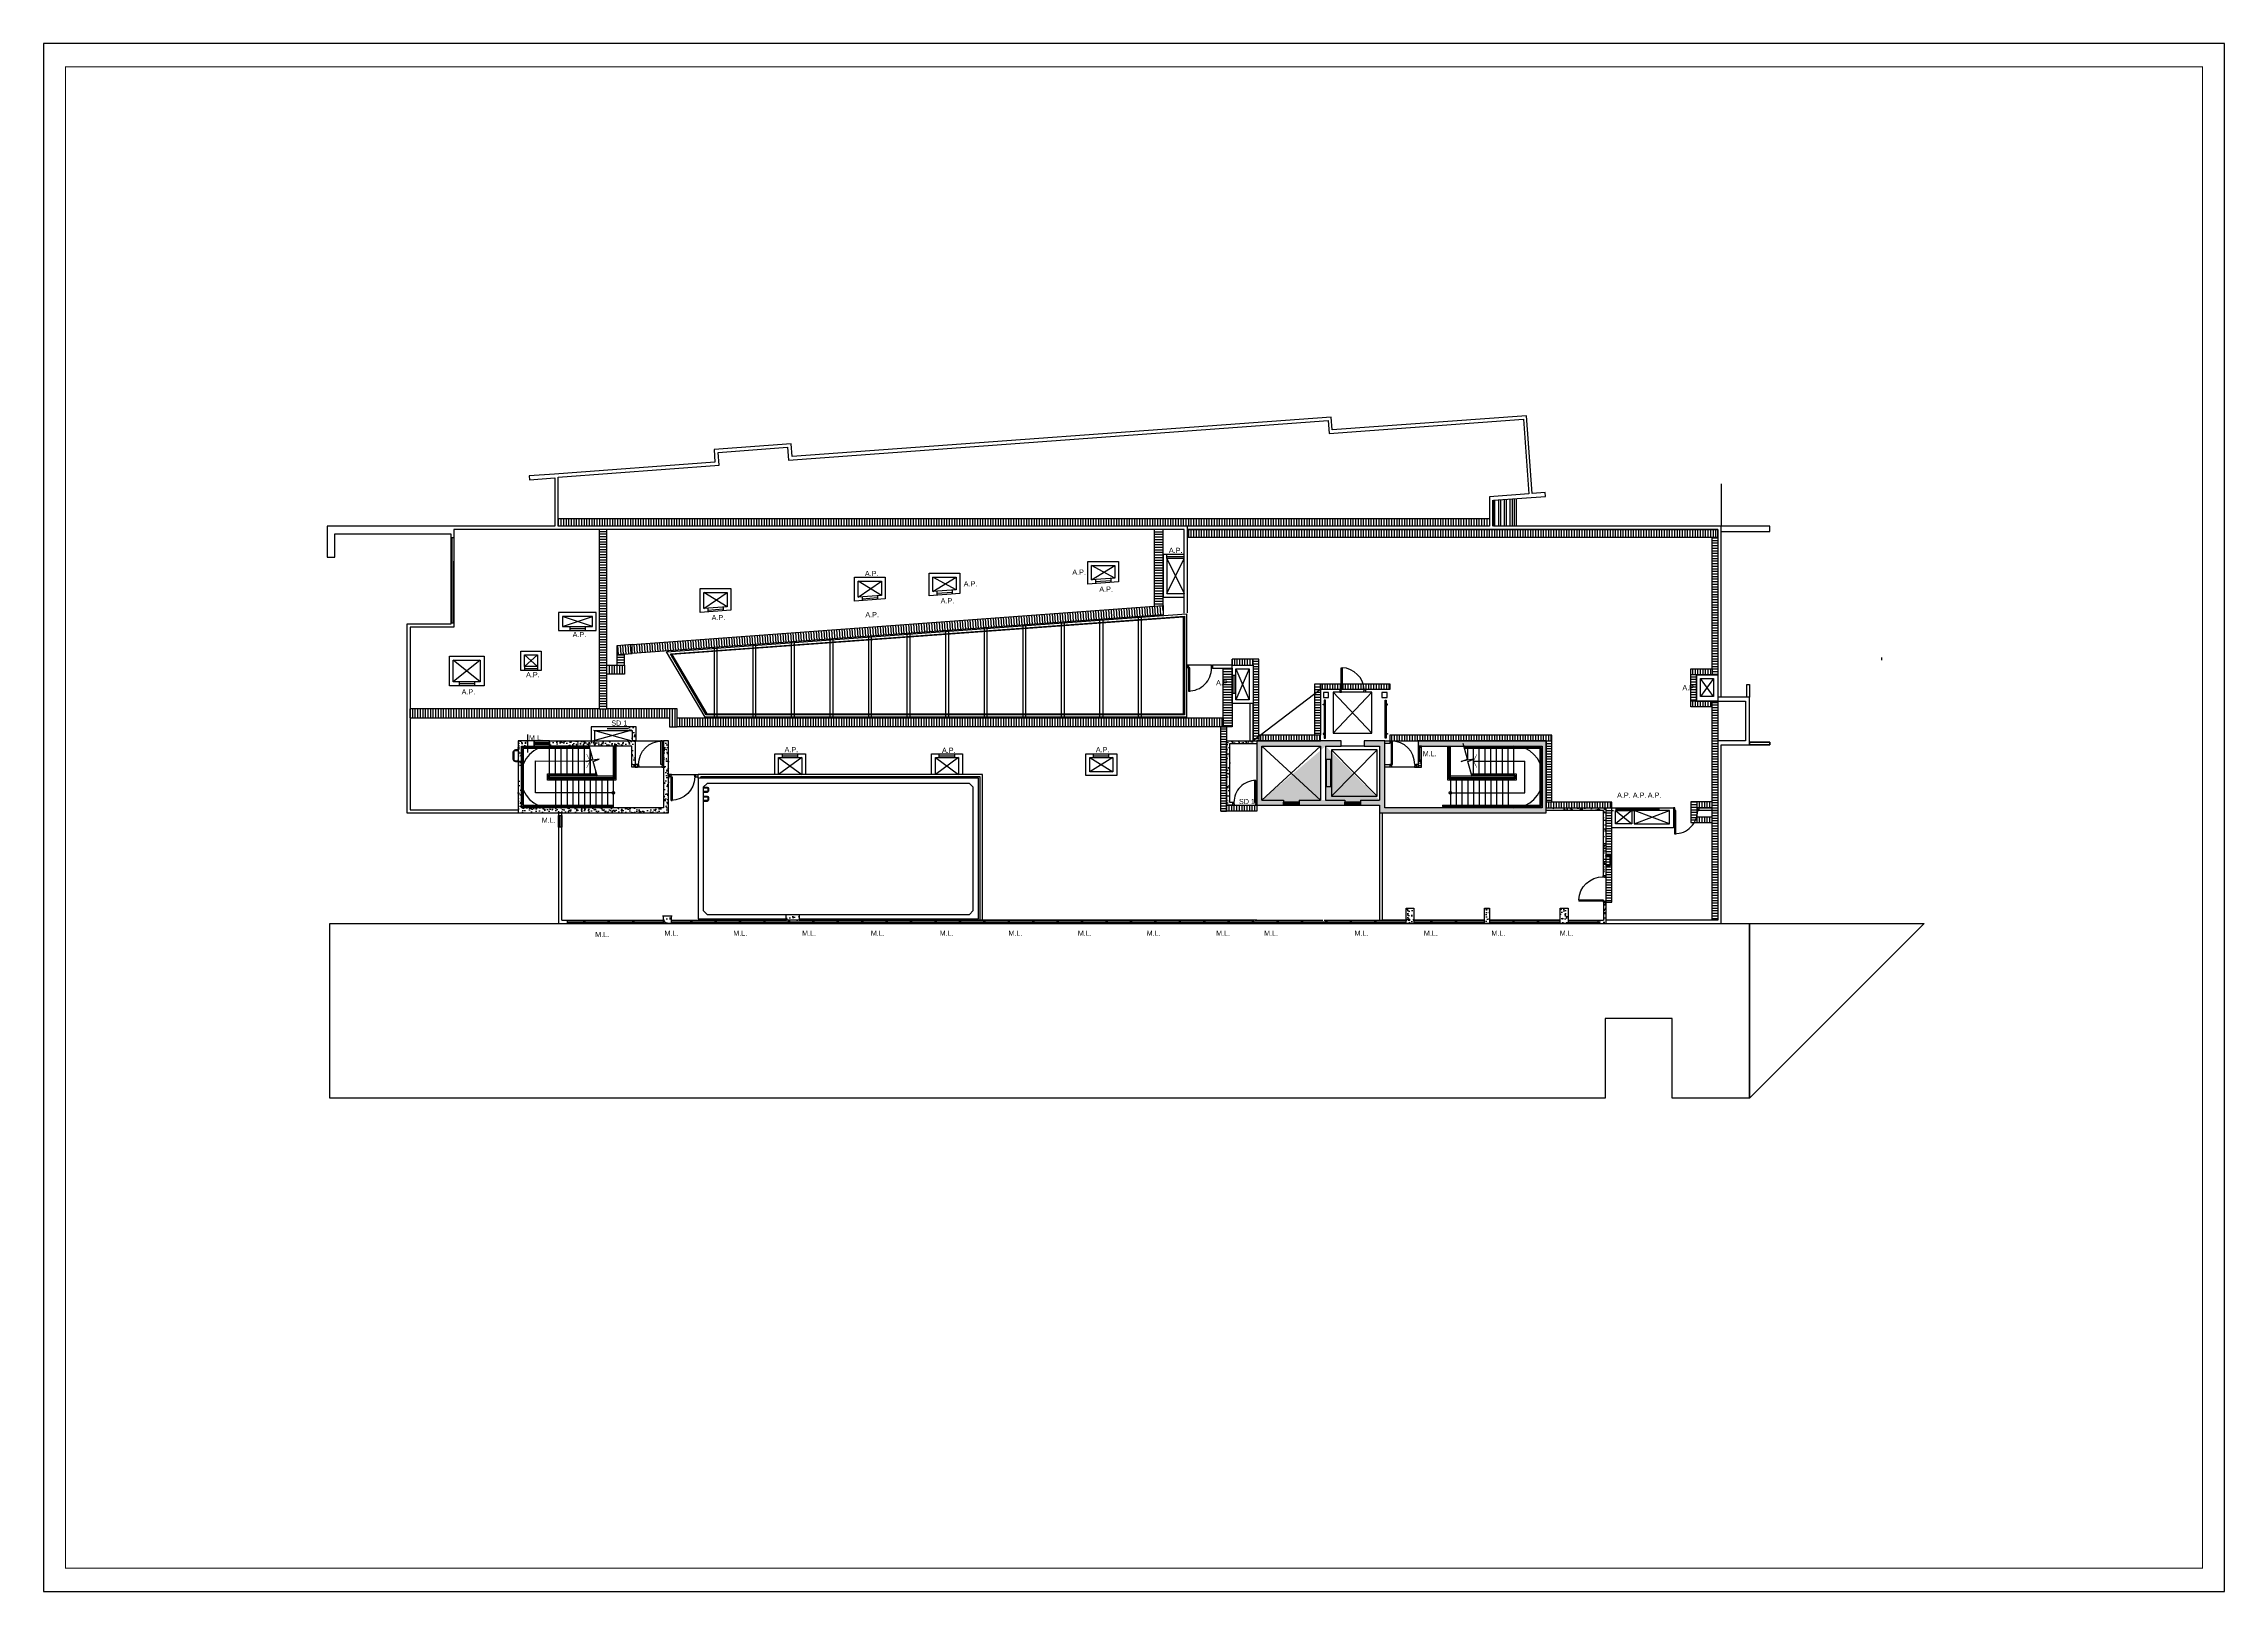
# Paper-space layout 'GBP 210' of a CAD drawing. Header units: millimetres. Extents: x -4 to 844, y -4 to 598.
# The model-space entities are those that its viewports show. They can reach past a viewport. Long polylines and large blocks are cut down to what shows.
import ezdxf
from ezdxf.enums import TextEntityAlignment as Align

# ---------------------------------------------------------------- set-up
doc = ezdxf.new("R2010")
doc.units = ezdxf.units.MM
doc.header["$MEASUREMENT"] = 0
doc.layers.get('0').update_dxf_attribs({"color": 8})
doc.layers.get('Defpoints').update_dxf_attribs({"color": 8})
for name, color, linetype in [('2-EAD', 8, 'Continuous'), ('A-220-INTERNAL WALLS_PARTITIONS (GROUPED)', 8, 'Continuous'), ('ARC 08200_OS', 8, 'Continuous'), ('channel', 8, 'Continuous'), ('DLN314__', 8, 'Continuous'), ('dog house', 8, 'Continuous'), ('Door', 8, 'Continuous'), ('Fin.', 8, 'Continuous'), ('hatch', 8, 'Continuous'), ('Lift', 8, 'Continuous'), ('metal louvres', 8, 'Continuous'), ('parapet', 8, 'Continuous'), ('PD DOOR', 8, 'Continuous'), ('RCP_text', 8, 'Continuous'), ('STAIR', 8, 'Continuous'), ('STEEL', 8, 'Continuous'), ('TEXT', 8, 'Continuous'), ('TITLE', 8, 'Continuous'), ('WALL', 8, 'Continuous'), ('WALL-NEW', 8, 'Continuous'), ('WALL-STRUCTURE', 8, 'Continuous')]:
    doc.layers.add(name, color=color, linetype=linetype)
doc.layers.get('Defpoints').off()
doc.styles.add('ARIAL', font='arial.ttf')
doc.styles.add('BH', font='arial.ttf')
pattern_1 = [(49.99999999999999, (34600.06076652129, 7049.999999602223), (358.6300913003767, -31.37606749129755), [37.5, -412.5]), (355, (34600.06076652129, 7049.999999602223), (-69.3756668065, 376.0960668500059), [30, -330]), (100.4514, (34629.94660652129, 7047.385329602184), (289.2546908570108, 344.7197710304768), [31.870095, -350.5710559999999]), (46.18420000000001, (34600.06076652129, 7149.999999602223), (533.6205243128222, -82.75950716450905), [56.25, -618.75]), (96.6356, (34644.52913902129, 7143.103346102187), (467.3313527743517, 487.0589354502209), [47.805144, -525.8565]), (351.1842, (34600.06076652129, 7149.999999602223), (467.3309725668136, 487.0593004626623), [45, -495]), (21, (34650.06076652129, 7124.999999602223), (298.4535260592309, -201.3094453326694), [37.5, -412.5]), (326.0000000000001, (34650.06076652129, 7124.999999602223), (121.6576659607909, 362.5750225234265), [30, -330]), (71.4514, (34674.93188302129, 7108.224196602139), (420.111314290745, 161.2652483549762), [31.870095, -350.571056]), (37.50000000000001, (34600.06076652129, 7049.999999602223), (6.079927658645334, 166.4469269156558), [0, -326, 0, -335, 0, -331.25]), (7.499999999999999, (34600.06076652129, 7049.999999602223), (131.5347687210743, 197.2058559411801), [0, -191, 0, -318.5, 0, -126.25]), (327.5, (34488.56076652129, 7049.999999602223), (266.9112180862045, -11.2774358671899), [0, -125, 0, -390, 0, -517.5]), (317.5, (34438.56076652129, 7049.999999602223), (291.5930846711931, 50.05249116615882), [0, -162.5, 0, -259, 0, -367.5])]

# ---------------------------------------------------------------- blocks, each defined once
blk = doc.blocks.new('DR1CL2')
at = {"layer": 'Door'}
for p, q in [((50, 0), (0, 0)), ((0, 0), (0, -75)), ((50, 0), (50, -50)), ((0, -75), (0, -100)), ((62.5, -100), (0, -100)), ((62.5, -50), (50, -50)), ((62.5, -50), (62.5, -100))]:
    blk.add_line(p, q, dxfattribs=at)
blk = doc.blocks.new('DR1CM')
at = {"layer": 'Door'}
blk.add_arc((0, 0), 1, 0, 90, dxfattribs=at)
blk = doc.blocks.new('DR1CD')
at = {"layer": 'Door'}
for p, q in [((0, 1), (45, 1)), ((0, 1), (0, 0)), ((45, 0), (45, 1)), ((0, 0), (45, 0))]:
    blk.add_line(p, q, dxfattribs=at)
blk = doc.blocks.new('DR1CR2')
at = {"layer": 'Door'}
for p, q in [((-50, 0), (-50, -50)), ((-50, 0), (0, 0)), ((0, 0), (0, -75)), ((-62.5, -50), (-50, -50)), ((-62.5, -50), (-62.5, -100)), ((-62.5, -100), (0, -100)), ((0, -75), (0, -100))]:
    blk.add_line(p, q, dxfattribs=at)
blk = doc.blocks.new('door-7')
for p, q in [((90, 1060), (40, 1060)), ((40, 110), (40, 1060)), ((90, 1060), (90, 110)), ((0, 0), (0, 110)), ((40, 110), (0, 110)), ((50, 0), (0, 0)), ((40, 110), (40, 60)), ((90, 110), (40, 110)), ((50, 60), (40, 60)), ((50, 60), (50, 0)), ((980, 60), (980, 0)), ((980, 60), (990, 60)), ((980, 0), (1030, 0)), ((990, 110), (990, 60)), ((990, 110), (1030, 110)), ((1030, 0), (1030, 110))]:
    blk.add_line(p, q)
at = {"extrusion": (0, 0, -0.9999999999999998)}
blk.add_ellipse((40, 110), major_axis=(-671.7514421272207, 671.7514421272207), ratio=0.999999999999998, start_param=0.8380540716590191, end_param=2.356194490192344, dxfattribs=at)
blk = doc.blocks.new('850')
at = {"layer": 'Door'}
for p, q in [((-90, 960.0000000000036), (-90, 110)), ((-40, 960), (-90, 960)), ((-40, 110), (-40, 960.0000000000036)), ((-890, 109.9997910365928), (-930, 109.9997910365928)), ((-930, -0.0002089634072035551), (-930, 109.9997910365928)), ((-890, 109.9997910365928), (-890, 59.9997910365928)), ((-880, 59.9997910365928), (-890, 59.9997910365928)), ((-880, 59.9997910365928), (-880, -0.0002089634072035551)), ((-90, 110), (-40, 110)), ((-50, 60), (-50, 0)), ((-50, 60), (-40, 60)), ((-50, 0), (0, 0)), ((-40, 110), (-40, 60)), ((-40, 110), (0, 110)), ((0, 0), (0, 110)), ((-880, -0.0002089634072035551), (-930, -0.0002089634072035551))]:
    blk.add_line(p, q, dxfattribs=at)
blk.add_arc((-39.99999999803077, 109.9999999987823), 850.0000000022535, 90.00000000063251, 180.0000140853433, dxfattribs=at)
at = {"layer": 'WALL'}
blk.add_line((-929.9999382442911, -0.01721889735199511), (-930.0001013824949, 99.99853276414797), dxfattribs=at)

msp = doc.modelspace()

# ---------------------------------------------------------------- hatches: boundary and pattern name
h = msp.add_hatch()
h.set_pattern_fill('ANSI31', color=256, scale=800, angle=315, style=0)
h.set_pattern_definition([(0, (59623.35694935249, 24399.95607287582), (3.552713678800501e-14, 100), [])])
h.paths.add_polyline_path([(59923.35194608208, 24499.94281619893), (59623.35694935249, 24499.94281619893), (59623.3633410068, 24399.95607287582), (59923.30334562989, 24399.95933702824)])
at = {"layer": 'channel'}
h = msp.add_hatch(dxfattribs=at)
h.set_pattern_fill('ANSI31', color=256, scale=800, angle=45)
h.set_pattern_definition([(90, (1.372289261780679e-05, 100.0000015788828), (-100, 2.131628207280301e-14), [])])
h.paths.add_polyline_path([(18875.04253213033, 35450.00022420927), (18875.04253213033, 35750.00022420927), (55100.00000151018, 35749.99996825081), (55100.01205238396, 35450.32554796623)])
h = msp.add_hatch(dxfattribs=at)
h.set_pattern_fill('ANSI31,_O', color=256, scale=800, angle=135)
h.set_pattern_definition([(180, (20477.60136551107, 28350.11710749188), (-2.131628207280301e-14, -100), [])])
h.paths.add_polyline_path([(20477.60136551107, 35324.99844314505), (20777.60136551107, 35324.99844314505), (20777.60136551107, 28350.11710749188), (20477.60136551107, 28350.11710749188)])
h = msp.add_hatch(dxfattribs=at)
h.set_pattern_fill('ANSI31,_O', color=256, scale=800, angle=135)
h.set_pattern_definition([(180, (42050.00033736837, 32336.80694544269), (-2.131628207280301e-14, -100), [])])
h.paths.add_polyline_path([(42400.00033736837, 32362.47361207765), (42400.00033736837, 35324.9924545603), (42050.00033736837, 35324.9924545603), (42050.00033736837, 32336.80694544269)])
h = msp.add_hatch(dxfattribs=at)
h.set_pattern_fill('ANSI31', color=256, scale=800, angle=45)
h.set_pattern_definition([(90, (0, 5.820766091346741e-11), (-100, 2.131628207280301e-14), [])])
edge = h.paths.add_edge_path()
edge.add_line((43349.97559142168, 35324.99219261465), (43349.97559142168, 35024.99219261465))
edge.add_line((43349.97559142168, 35024.99219261465), (63974.99545539325, 35024.99219261465))
edge.add_line((63974.99545539325, 35024.99219261465), (63974.99545539325, 35324.99219261465))
edge.add_line((63974.99545539325, 35324.99219261465), (43349.97280488591, 35324.9921926145))
h = msp.add_hatch(dxfattribs=at)
h.set_pattern_fill('ANSI31,_O', color=256, scale=800, angle=135)
h.set_pattern_definition([(180, (0, 0), (-2.131628207280301e-14, -100), [])])
h.paths.add_polyline_path([(48522.90779234201, 29000.00331493933), (48522.90788622309, 29224.91949707933), (48297.90779234203, 29224.91959099541), (48297.90779234203, 27325.31954657048), (48522.90779233733, 27325.31954657048)])
h.paths.add_polyline_path([(59848.34388538059, 24499.99681799061), (59623.35322227152, 24499.99681799061), (59623.35736976174, 20825.00533726148), (59848.34388538059, 20825.00533726148)])
h.paths.add_polyline_path([(57523.18956772151, 27099.78526986344), (57298.1866610377, 27099.78526986344), (57298.18931629299, 24724.99491375004), (57523.18956772151, 24724.99516532302)])
h.paths.add_polyline_path([(44737.49141432543, 29925.04339100939), (45087.49141432543, 29925.04339100939), (45087.49141432543, 27650.06689071952), (44737.49141432543, 27650.06689071952)])
h.paths.add_polyline_path([(46124.95854715433, 30275.04339100944), (45900.23662689864, 30275.04339100944), (45900.23662689864, 27099.77252639702), (46124.95854715433, 27099.77252639702)])
h.paths.add_polyline_path([(63749.91195175047, 35024.99074107723), (63974.94688619362, 35024.99074107723), (63974.94688619362, 29675.08714143164), (63749.91195175047, 29675.08714143164)])
h.paths.add_polyline_path([(63974.99571285961, 28649.9926008227), (63749.99571285961, 28649.9926008227), (63749.99571285961, 20124.9982603956), (63974.99571285961, 20124.9982603956)])
h.paths.add_polyline_path([(62924.99405457905, 29675.09244077728), (63149.994054579, 29675.09244077728), (63149.994054579, 28649.99260082276), (62924.99405457905, 28649.99260082276)])
h = msp.add_hatch(dxfattribs=at)
h.set_pattern_fill('ANSI31,_O', color=256, scale=800, angle=45)
h.set_pattern_definition([(94.1941827832277, (37000.00000113929, 31966.47358791008), (-99.73219079279906, -7.313693982436376), [])])
h.paths.add_polyline_path([(21760.00886171768, 30848.87423906656), (42400.00033736837, 32362.47361207765), (42400.00033736837, 32011.53376274018), (21760.00886171768, 30497.9343898386)])
h = msp.add_hatch(dxfattribs=at)
h.set_pattern_fill('ANSI31,_O', color=256, scale=800, angle=49.20000000000001)
h.set_pattern_definition([(94.19999999999997, (0, 0), (-99.73144772244581, -7.323819712763168), [])])
h.paths.add_polyline_path([(21760.00886171768, 30848.87423906656), (21160.00886171768, 30804.87423912091), (21160.00886171768, 30453.93438989613), (21760.00886171768, 30497.9343898386)])
h = msp.add_hatch(dxfattribs=at)
h.set_pattern_fill('ANSI31,_O', color=256, scale=800, angle=45)
h.set_pattern_definition([(90, (20777.60136551107, 29702.46577400915), (-100, 2.131628207280301e-14), [])])
h.paths.add_polyline_path([(20777.60136551107, 30052.49088239533), (21460.00886171768, 30052.49088239533), (21460.00886171768, 29702.46577400915), (20777.60136551107, 29702.46577400915)])
h = msp.add_hatch(dxfattribs=at)
h.set_pattern_fill('ANSI31,_O', color=256, scale=800, angle=135)
h.set_pattern_definition([(180, (21160.00886171768, 30052.49088239533), (-2.131628207280301e-14, -100), [])])
h.paths.add_polyline_path([(21160.00886171768, 30453.93438989613), (21160.00886171768, 30052.49088239533), (21460.00886171768, 30052.49088239533), (21460.00886171768, 30475.93438986737)])
h = msp.add_hatch(dxfattribs=at)
h.set_pattern_fill('ANSI31,_O', color=256, scale=800, angle=45)
h.set_pattern_definition([(90, (45087.49141432543, 30050.04339100944), (-100, 2.131628207280301e-14), [])])
h.paths.add_polyline_path([(45899.95854715433, 30275.04339100944), (45087.49141432543, 30275.04339100944), (45087.49141432543, 30050.04339100944), (45899.95854715433, 30050.04339100944)])
h = msp.add_hatch(dxfattribs=at)
h.set_pattern_fill('ANSI31,_O', color=256, scale=800, angle=45)
h.set_pattern_definition([(90, (0, 0), (-100, 2.131628207280301e-14), [])])
h.paths.add_polyline_path([(59848.34388538059, 24724.99516532302), (57523.18956772151, 24724.99516532302), (57298.18931629299, 24724.99491375004), (57298.18956784446, 24500.01389752934), (59623.35322227151, 24499.99681799061), (59848.34388538059, 24499.99681799061)])
h.paths.add_polyline_path([(51222.90823518485, 27325.31954657048), (57523.18956772151, 27325.31954657048), (57523.18956772151, 27099.78526986344), (51222.90823518485, 27099.78526986344)])
h.paths.add_polyline_path([(46124.95854715433, 27325.31954657048), (48522.90810550696, 27325.31954657048), (48522.90810550696, 27099.7754586722), (46124.95854715433, 27099.7754586722)])
h.paths.add_polyline_path([(62924.99405457901, 28649.99260082276), (63749.99571285961, 28649.99260082276), (63749.99571285961, 28424.9926008227), (62924.99405457901, 28424.9926008227)])
h.paths.add_polyline_path([(62924.99405457906, 29900.09115601401), (63749.99426748438, 29900.09115601401), (63749.99426748438, 29675.08858648599), (62924.99405457906, 29675.08858648599)])
h.paths.add_polyline_path([(51223.19338347002, 29324.91876090167), (51223.19216398793, 29099.91754188639), (51223.19216398771, 29099.91754188639), (51223.19216398793, 29099.91754188639), (48523.19244260048, 29099.91836998163), (48523.19244260048, 29324.91836997692)])
h = msp.add_hatch(dxfattribs=at)
h.set_pattern_fill('ANSI31,_O', color=256, scale=800, angle=45)
h.set_pattern_definition([(90, (13124.99769843099, 27650.06606939556), (-100, 2.131628207280301e-14), [])])
edge = h.paths.add_edge_path()
edge.add_line((13124.99769843099, 28350.11710817811), (13124.9983538501, 28000.0919991057))
edge.add_line((13124.9983538501, 28000.0919991057), (23206.47657671158, 28000.0919991057))
edge.add_line((23206.47657671158, 28000.0919991057), (23206.47657671158, 27650.06689071952))
edge.add_line((23206.47657671158, 27650.06689071952), (23506.47657670933, 27650.06606939556))
edge.add_line((23506.47657670933, 27650.06606939556), (23506.47657670933, 28350.11710749188))
edge.add_line((23506.47657670933, 28350.11710749188), (13124.99769846739, 28350.09766825886))
h = msp.add_hatch(dxfattribs=at)
h.set_pattern_fill('ANSI31,_O', color=256, scale=800, angle=45)
h.set_pattern_definition([(90, (23506.47753491379, 27650.06689071952), (-100, 2.131628207280301e-14), [])])
h.paths.add_polyline_path([(23506.47753491379, 28000.06357724713), (44737.49141432543, 28000.06357724713), (44737.49141432543, 27650.06689071952), (23506.47753491379, 27650.06689071952)])
h = msp.add_hatch(dxfattribs=at)
h.set_pattern_fill('ANSI31,_O', color=256, scale=800, angle=135)
h.set_pattern_definition([(180, (44648.19025822467, 24375.00001262047), (-2.131628207280301e-14, -100), [])])
h.paths.add_polyline_path([(44873.19025822467, 27650.06689071952), (44648.19025822467, 27650.06689071952), (44648.19025822467, 24375.00001262047), (44873.19025822467, 24375.00001262047)])
h = msp.add_hatch(dxfattribs=at)
h.set_pattern_fill('ANSI31,_O', color=256, scale=800, angle=45)
h.set_pattern_definition([(90, (44873.19025822467, 24375.00001262047), (-100, 2.131628207280301e-14), [])])
h.paths.add_polyline_path([(44873.19025822467, 24600.0000126118), (46048.19313020661, 24600.0000126118), (46048.19313020661, 24375.00001262047), (44873.19025822467, 24375.00001262047)])
at = {"layer": 'hatch', "ltscale": 375}
h = msp.add_hatch(dxfattribs=at)
h.set_pattern_fill('STEEL', color=256, scale=1800, angle=225.000000000574, style=0)
h.set_pattern_definition([(270, (55229.52273962197, 35450.00000218921), (225, 2.254139985780057e-09), []), (270, (55309.07225250625, 35370.45048930652), (225, 2.254139985780057e-09), [])])
h.paths.add_polyline_path([(55229.52273962198, 35450.0001274188), (56129.52273964284, 35450.00000218921), (56129.52273964283, 36525.73423006321), (55229.52273962198, 36459.73421900595)])
at = {"layer": 'hatch'}
h = msp.add_hatch(dxfattribs=at)
h.set_pattern_fill('AR-CONC', color=256, scale=50, angle=8.000000000000001e-14, style=0)
h.set_pattern_definition([(50.00000000000009, (18299.23944068553, 26085.00047563832), (358.6300913003768, -31.37606749129705), [37.5, -412.5]), (355.0000000000001, (18299.23944068553, 26085.00047563832), (-69.37566680650053, 376.0960668500058), [30, -330]), (100.4514000000001, (18329.12528068553, 26082.38580563832), (289.2546908570104, 344.7197710304772), [31.870095, -350.5710559999999]), (46.18420000000009, (18299.23944068553, 26185.00047563832), (533.6205243128223, -82.7595071645083), [56.25, -618.75]), (96.63560000000007, (18343.70781318553, 26178.10382213832), (467.331352774351, 487.0589354502215), [47.80514399999999, -525.8564999999999]), (351.1842000000001, (18299.23944068553, 26185.00047563832), (467.3309725668129, 487.0593004626629), [45, -495]), (21.00000000000008, (18349.23944068553, 26160.00047563832), (298.4535260592311, -201.309445332669), [37.5, -412.5]), (326.0000000000001, (18349.23944068553, 26160.00047563832), (121.6576659607904, 362.5750225234267), [30, -330]), (71.45140000000009, (18374.11055718553, 26143.22467263833), (420.1113142907448, 161.2652483549768), [31.870095, -350.571056]), (37.50000000000009, (18299.23944068553, 26085.00047563832), (6.079927658645102, 166.4469269156558), [0, -326, 0, -335, 0, -331.25]), (7.500000000000078, (18299.23944068553, 26085.00047563832), (131.534768721074, 197.2058559411803), [0, -191, 0, -318.5, 0, -126.25]), (327.5000000000001, (18187.73944068553, 26085.00047563832), (266.9112180862045, -11.27743586718953), [0, -125, 0, -390, 0, -517.5]), (317.5000000000001, (18137.73944068553, 26085.00047563832), (291.5930846711931, 50.05249116615922), [0, -162.5, 0, -259, 0, -367.5])])
h.paths.add_polyline_path([(21749.23790199626, 26900.04420188527), (21749.23790199625, 26085.00047563832), (21874.23790199625, 26085.00047563832), (21874.23790199625, 27650.04569872552), (21611.74106109274, 27650.04569872551), (21611.74106109274, 27525.04569872551), (21749.23790199625, 27525.04569872552), (21749.23790199626, 27100.00786489249), (18548.74912987151, 27100.04073289723), (18548.74913001841, 26900.04291117444)])
h = msp.add_hatch(dxfattribs=at)
h.set_pattern_fill('AR-CONC', color=256, scale=50, angle=360.0000000000001, style=0)
h.set_pattern_definition([(230.0000000000002, (579051.9781120946, -745630.2338871371), (-358.6300913003768, 31.37606749129705), [37.5, -412.5]), (175.0000000000002, (579051.9781120946, -745630.2338871371), (69.37566680650053, -376.0960668500058), [30, -330]), (280.4514444600001, (579022.0922715946, -745627.6192151371), (-289.2544233635555, -344.7199954843151), [31.870096, -350.571056]), (226.1842000000001, (579051.9781120946, -745730.2338871371), (-533.6206653357863, 82.75964039653752), [56.25, -618.75]), (276.63563549, (579007.5097395945, -745723.3372336371), (-467.3309728371135, -487.0593003872759), [47.80517099999997, -525.8568799999994]), (171.1841639900001, (579051.9781120946, -745730.2338871371), (-467.3309725273859, -487.0593001349957), [45, -495.0000004999999]), (201.0000000000001, (579001.9781120946, -745705.2338871371), (-298.4535260592311, 201.309445332669), [37.5, -412.5]), (146.0000000000001, (579001.9781120946, -745705.2338871371), (-121.6576659607904, -362.5750225234267), [30, -330]), (251.4514447400001, (578977.1069850946, -745688.4581001372), (-420.1111883649853, -161.2655764031775), [31.870095, -350.571056]), (217.5000000000001, (579051.9781120946, -745630.2338871371), (-6.0799276586451, -166.4469269156558), [0, -326, 0, -335, 0, -331.25]), (187.5000000000001, (579051.9781120946, -745630.2338871371), (-131.534768721074, -197.2058559411803), [0, -190.9999999999999, 0, -318.4999999999997, 0, -126.2499999999999]), (147.5000000000001, (579163.4781120946, -745630.2338871371), (-266.9112180862045, 11.2774358671895), [0, -125, 0, -390, 0, -517.5]), (137.5000000000001, (579213.4781120946, -745630.2338871371), (-291.5930846711931, -50.05249116615928), [0, -162.5, 0, -259, 0, -367.5])])
h.paths.add_polyline_path([(22974.23680864521, 24500.04498965306), (17449.24065251735, 24500.04178348639), (17449.23969617339, 26900.04249441427), (17699.23959851801, 26900.01515759774), (17699.23954026965, 26973.83679220032), (17699.23944068554, 26973.83679220032), (17699.23944068553, 27100.04317333339), (17324.27231678054, 27100.04287741509), (17324.27343251499, 24300.0417127273), (23174.24158188457, 24300.04585264101), (23174.23783187511, 27100.04646320304), (22974.23801208859, 27100.04633736274)])
h = msp.add_hatch(dxfattribs=at)
h.set_pattern_fill('AR-CONC', color=256, scale=50, style=0)
h.set_pattern_definition([(49.99999999999999, (0, 1.455191522836685e-11), (358.6300913003767, -31.37606749129755), [37.5, -412.5]), (355, (0, 1.455191522836685e-11), (-69.3756668065, 376.0960668500059), [30, -330]), (100.45144446, (29.8858405, -2.614672000039718), (289.254423363556, 344.7199954843147), [31.87009599999999, -350.5710559999999]), (46.18420000000002, (0, 100.0000000000146), (533.6206653357862, -82.75964039653827), [56.24999999999996, -618.7499999999994]), (96.63563549, (44.4683725, 93.10334649997822), (467.3309728371142, 487.0593003872752), [47.805171, -525.8568799999999]), (351.1841639899999, (0, 100.0000000000146), (467.3309725273866, 487.0593001349951), [45, -495.0000004999999]), (21, (50, 75.00000000001455), (298.4535260592309, -201.3094453326694), [37.5, -412.5]), (326.0000000000001, (50, 75.00000000001455), (121.6576659607909, 362.5750225234265), [30, -330]), (71.45144474, (74.871127, 58.22421300005226), (420.1111883649855, 161.2655764031769), [31.870095, -350.571056]), (37.50000000000001, (0, 1.455191522836685e-11), (6.079927658645334, 166.4469269156558), [0, -326, 0, -335, 0, -331.25]), (7.499999999999999, (0, 1.455191522836685e-11), (131.5347687210743, 197.2058559411801), [0, -191, 0, -318.5, 0, -126.25]), (327.5, (-111.5, 1.455191522836685e-11), (266.9112180862045, -11.27743586718988), [0, -125, 0, -390, 0, -517.5]), (317.5, (-161.5, 1.455191522836685e-11), (291.5930846711931, 50.05249116615887), [0, -162.5, 0, -259, 0, -367.5])])
h.paths.add_polyline_path([(44873.19000075829, 27099.99219279726), (46048.19287272137, 27099.99999550254), (46048.19287272212, 26999.99219279726), (44998.19000075829, 26999.99219279726), (44998.19000075937, 24710.00001056459), (45018.19287274023, 24710.00001056459), (45018.19287274023, 24600.00001055597), (44873.19000075829, 24600.00001055597)])
h = msp.add_hatch(dxfattribs=at)
h.set_pattern_fill('AR-CONC', color=256, scale=50, angle=8.000000000000001e-14, style=0)
h.set_pattern_definition([(50.00000000000009, (-579051.9781120947, 745630.233887137), (358.6300913003768, -31.37606749129705), [37.5, -412.5]), (355.0000000000001, (-579051.9781120947, 745630.233887137), (-69.37566680650053, 376.0960668500058), [30, -330]), (100.4514000000001, (-579022.0922720947, 745627.619217137), (289.2546908570104, 344.7197710304772), [31.870095, -350.571056]), (46.18420000000009, (-579051.9781120947, 745730.233887137), (533.6205243128223, -82.7595071645083), [56.25, -618.75]), (96.63560000000007, (-579007.5097395947, 745723.337233637), (467.331352774351, 487.0589354502215), [47.80514399999999, -525.8564999999999]), (351.1842000000001, (-579051.9781120947, 745730.233887137), (467.3309725668129, 487.0593004626629), [45, -495]), (21.00000000000008, (-579001.9781120947, 745705.233887137), (298.4535260592311, -201.309445332669), [37.5, -412.5]), (326.0000000000001, (-579001.9781120947, 745705.233887137), (121.6576659607904, 362.5750225234267), [30, -330]), (71.45140000000009, (-578977.1069955947, 745688.4580841371), (420.1113142907448, 161.2652483549768), [31.870095, -350.571056]), (37.50000000000009, (-579051.9781120947, 745630.233887137), (6.079927658645102, 166.4469269156558), [0, -326, 0, -335, 0, -331.25]), (7.500000000000078, (-579051.9781120947, 745630.233887137), (131.534768721074, 197.2058559411803), [0, -191, 0, -318.5, 0, -126.25]), (327.5000000000001, (-579163.4781120947, 745630.233887137), (266.9112180862045, -11.27743586718953), [0, -125, 0, -390, 0, -517.5]), (317.5000000000001, (-579213.4781120947, 745630.233887137), (291.5930846711931, 50.05249116615922), [0, -162.5, 0, -259, 0, -367.5])])
edge = h.paths.add_edge_path()
edge.add_line((48723.19126511006, 26899.99847732905), (49323.19206756716, 26899.9988451386))
edge.add_line((49323.19206756716, 26899.9988451386), (49323.19206756716, 27100.00105636964))
edge.add_line((49323.19206756716, 27100.00105636964), (46048.19287272137, 27099.99999550254))
edge.add_line((46048.19287272137, 27099.99999550254), (46048.19287274023, 24599.99999471092))
edge.add_line((46048.19287274023, 24599.99999471092), (46248.19354965343, 24599.99999471092))
edge.add_line((46248.19354965343, 24599.99999471092), (50823.19292652766, 24600.00693594849))
edge.add_line((50823.19292652766, 24600.00693594849), (50823.19293389785, 24299.99999718078))
edge.add_line((50823.19293389785, 24299.99999718078), (57298.18640333998, 24299.99999718078))
edge.add_line((57298.18640333998, 24299.99999718078), (57298.18640333998, 27099.99219221332))
edge.add_line((57298.18640333998, 27099.99219221332), (52323.19287158144, 27099.99219239388))
edge.add_line((52323.19287158144, 27099.99219239388), (52323.19287158144, 26899.99999519334))
edge.add_line((52323.19287158144, 26899.99999519334), (57148.18785680052, 26899.99999538147))
edge.add_line((57148.18785680052, 26899.99999538147), (57148.18785657398, 24499.99999408414))
edge.add_line((57148.18785657398, 24499.99999408414), (51023.19293753932, 24499.99999532))
edge.add_line((51023.19293753932, 24499.99999532), (51023.19293765877, 27099.99999560685))
edge.add_line((51023.19293765877, 27099.99999560685), (50223.19206760285, 27099.99999563642))
edge.add_line((50223.19206760285, 27099.99999563642), (50223.19206753147, 26899.99955144479))
edge.add_line((50223.19206753147, 26899.99955144479), (50823.19287002426, 26899.99999545598))
edge.add_line((50823.19287002426, 26899.99999545598), (50823.19292166345, 24798.00620815369))
edge.add_line((48723.19126511008, 24799.99832652897), (50823.19292161464, 24799.99999846183))
edge.add_line((48723.19126511006, 26899.99832396596), (48723.19126511008, 24799.99832652897))
edge.add_line((46248.19293100551, 24799.99999439892), (46248.19293098956, 26899.99999562268))
edge.add_line((46248.19293098956, 26899.99999562268), (48523.19255200936, 26899.99860001869))
edge.add_line((48523.19255200936, 26899.99860001869), (48523.19126375917, 24799.99832521671))
edge.add_line((46248.19293100563, 24799.99999439892), (48523.19126375917, 24799.99832521671))
h = msp.add_hatch(dxfattribs=at)
h.set_pattern_fill('AR-CONC', color=256, scale=40, style=0)
h.set_pattern_definition([(49.99999999999999, (34800.06076652129, 7049.999999602223), (286.9040730403014, -25.10085399303804), [30, -330]), (355, (34800.06076652129, 7049.999999602223), (-55.50053344520001, 300.8768534800047), [24, -264]), (100.45144446, (34823.96943892129, 7047.90826200218), (231.4035386908448, 275.7759963874518), [25.49607679999999, -280.4568447999999]), (46.18420000000002, (34800.06076652129, 7129.999999602223), (426.896532268629, -66.20771231723062), [44.99999999999996, -494.9999999999997]), (96.63563549, (34835.63546452129, 7124.482676802218), (373.8647782696913, 389.6474403098202), [38.2441368, -420.6855039999999]), (351.1841639899999, (34800.06076652129, 7129.999999602223), (373.8647780219093, 389.6474401079961), [36, -396.0000004]), (21, (34840.06076652129, 7109.999999602223), (238.7628208473847, -161.0475562661355), [30, -330]), (326.0000000000001, (34840.06076652129, 7109.999999602223), (97.32613276863269, 290.0600180187412), [24, -264]), (71.45144474, (34859.95766812129, 7096.57937000216), (336.0889506919884, 129.0124611225415), [25.496076, -280.4568448]), (37.50000000000001, (34800.06076652129, 7049.999999602223), (4.863942126916267, 133.1575415325246), [0, -260.8, 0, -268, 0, -265]), (7.499999999999999, (34800.06076652129, 7049.999999602223), (105.2278149768594, 157.7646847529441), [0, -152.8, 0, -254.8, 0, -101]), (327.5, (34710.86076652129, 7049.999999602223), (213.5289744689636, -9.021948693751902), [0, -100, 0, -312, 0, -414]), (317.5, (34670.86076652129, 7049.999999602223), (233.2744677369545, 40.04199293292709), [0, -130, 0, -207.2, 0, -294])])
h.paths.add_polyline_path([(52448.19287158143, 26300.00780589496), (52323.19287158143, 26300.00780589496), (52323.19287158152, 26084.99999294606), (52448.19287158152, 26084.99999294606)])
h = msp.add_hatch(dxfattribs=at)
h.set_pattern_fill('AR-CONC', color=256, scale=50, style=0)
h.set_pattern_definition([(49.99999999999999, (37712.19799911395, 5755.516241246267), (358.6300913003767, -31.37606749129755), [37.5, -412.5]), (355, (37712.19799911395, 5755.516241246267), (-69.3756668065, 376.0960668500059), [30, -330]), (100.4514, (37742.08383911396, 5752.901571246228), (289.2546908570108, 344.7197710304768), [31.87009499999999, -350.5710559999998]), (46.18420000000002, (37712.19799911395, 5855.516241246267), (533.6205243128222, -82.75950716450905), [56.24999999999996, -618.7499999999994]), (96.6356, (37756.66637161395, 5848.619587746231), (467.3313527743517, 487.0589354502209), [47.805144, -525.8565]), (351.1842, (37712.19799911395, 5855.516241246267), (467.3309725668136, 487.0593004626623), [45, -495]), (21, (37762.19799911395, 5830.516241246267), (298.4535260592309, -201.3094453326694), [37.5, -412.5]), (326.0000000000001, (37762.19799911395, 5830.516241246267), (121.6576659607909, 362.5750225234265), [30, -330]), (71.4514, (37787.06911561395, 5813.740438246183), (420.111314290745, 161.2652483549762), [31.870095, -350.571056]), (37.50000000000001, (37712.19799911395, 5755.516241246267), (6.079927658645334, 166.4469269156558), [0, -326, 0, -335, 0, -331.25]), (7.499999999999999, (37712.19799911395, 5755.516241246267), (131.5347687210743, 197.2058559411801), [0, -191, 0, -318.5, 0, -126.25]), (327.5, (37600.69799911395, 5755.516241246267), (266.9112180862045, -11.2774358671899), [0, -125, 0, -390, 0, -517.5]), (317.5, (37550.69799911395, 5755.516241246267), (291.5930846711931, 50.05249116615882), [0, -162.5, 0, -259, 0, -367.5])])
h.paths.add_polyline_path([(59623.26977316307, 24499.9955501645), (57273.18892694351, 24500.01008195059), (57273.18896699264, 24400.00646511211), (59623.44030625594, 24399.99897683763)])
h = msp.add_hatch(dxfattribs=at)
h.set_pattern_fill('AR-CONC', color=256, scale=50, style=0)
h.set_pattern_definition([(49.99999999999999, (34600.06076652129, 7049.999999602161), (358.6300913003767, -31.37606749129755), [37.5, -412.5]), (355, (34600.06076652129, 7049.999999602161), (-69.3756668065, 376.0960668500059), [30, -330]), (100.4514, (34629.94660652129, 7047.385329602161), (289.2546908570108, 344.7197710304768), [31.870095, -350.571056]), (46.18420000000001, (34600.06076652129, 7149.999999602161), (533.6205243128222, -82.75950716450905), [56.25, -618.75]), (96.6356, (34644.52913902129, 7143.103346102161), (467.3313527743517, 487.0589354502209), [47.805144, -525.8565]), (351.1842, (34600.06076652129, 7149.999999602161), (467.3309725668136, 487.0593004626623), [45, -495]), (21, (34650.06076652129, 7124.999999602161), (298.4535260592309, -201.3094453326694), [37.5, -412.5]), (326.0000000000001, (34650.06076652129, 7124.999999602161), (121.6576659607909, 362.5750225234265), [30, -330]), (71.4514, (34674.93188302129, 7108.22419660216), (420.111314290745, 161.2652483549762), [31.870095, -350.571056]), (37.50000000000001, (34600.06076652129, 7049.999999602161), (6.079927658645334, 166.4469269156558), [0, -326, 0, -335, 0, -331.25]), (7.499999999999999, (34600.06076652129, 7049.999999602161), (131.5347687210743, 197.2058559411801), [0, -191, 0, -318.5, 0, -126.25]), (327.5, (34488.56076652129, 7049.999999602161), (266.9112180862045, -11.2774358671899), [0, -125, 0, -390, 0, -517.5]), (317.5, (34438.56076652129, 7049.999999602161), (291.5930846711931, 50.05249116615882), [0, -162.5, 0, -259, 0, -367.5])])
h.paths.add_polyline_path([(59623.3613151692, 20125.00516595681), (59311.0954891283, 20125.00516596287), (59311.09128603375, 20000.00003420703), (59623.35711190051, 20000.00003359538)])
h.paths.add_polyline_path([(59523.72150240549, 20125.00553080988), (59623.35708301848, 20125.00553080988), (59623.35708301848, 20825.00533726145), (59523.72150240549, 20825.00533726145)])
h.paths.add_polyline_path([(59523.35734463399, 21855.00551349542), (59623.35333512259, 21855.00551349542), (59623.35333512259, 24400.00219300036), (59523.35734463399, 24400.00219300036)])
h = msp.add_hatch(dxfattribs=at)
h.set_pattern_fill('AR-CONC', color=256, scale=50, style=0)
h.set_pattern_definition(pattern_1)
h.paths.add_polyline_path([(52150.00008859704, 19999.99998846001), (51850.000031287, 19999.99998848485), (51850.00003130591, 20599.9999832858), (52150.00008861322, 20599.99998325262)])
h = msp.add_hatch(dxfattribs=at)
h.set_pattern_fill('AR-CONC', color=256, scale=50, style=0)
h.set_pattern_definition(pattern_1)
h.paths.add_polyline_path([(55099.99994313882, 19999.99998821568), (54899.99994790807, 19999.99998823224), (54900.00003130591, 20599.99997960079), (55100.00008861322, 20599.99997960079)])
h = msp.add_hatch(dxfattribs=at)
h.set_pattern_fill('AR-CONC', color=256, scale=50, style=0)
h.set_pattern_definition(pattern_1)
h.paths.add_polyline_path([(58150.00036724075, 19999.99999373527), (57850.00030993773, 19999.99998798791), (57850.00030994808, 20599.99318129524), (58150.00036725658, 20599.99318129524)])
h = msp.add_hatch(dxfattribs=at)
h.set_pattern_fill('AR-CONC', color=256, scale=2, angle=360, style=0)
h.set_pattern_definition([(50.00000000000003, (22974.99996485616, 19975.00033474191), (364.3693379920081, -31.87817107780583), [38.09999999999994, -419.0999999999995]), (354.9999999999999, (22974.99996485616, 19975.00033474191), (-70.48565195133432, 382.1132857643598), [30.47999999999992, -335.2799999999987]), (100.4509999999999, (23005.36396485622, 19972.3438347414), (293.8850033319182, 350.233375640584), [32.37999999999995, -356.1799999999996]), (46.18420000000003, (22974.99996485616, 20076.60033474154), (542.1580817842598, -84.08465586545378), [57.14999999999995, -628.6499999999992]), (96.63559999999981, (23020.1797648562, 20069.59333474132), (474.8084689324739, 494.8511117800989), [48.56999999999977, -534.2699999999962]), (351.1839999999999, (22974.99996485616, 20076.60033474154), (474.8092116278675, 494.8502357211958), [45.72, -502.92]), (20.99999999999998, (23025.79996485597, 20051.2003347421), (303.2297596707668, -204.5310370335247), [38.09999999999992, -419.0999999999993]), (326, (23025.79996485597, 20051.2003347421), (123.6040566952938, 368.3759322446388), [30.48, -335.2799999999999]), (71.45140000000006, (23051.06896485629, 20034.15613474174), (426.8329815402487, 163.8457154321153), [32.3799999999998, -356.1799999999984]), (37.50000000000004, (22974.99996485616, 19975.00033474191), (6.177206501183472, 169.1100777463062), [0, -331.216, 0, -340.36, 0, -336.55]), (7.499999999999979, (22974.99996485616, 19975.00033474191), (133.6393250206113, 200.3611496362391), [0, -194.0559999999992, 0, -323.5959999999985, 0, -128.2699999999993]), (327.4999999999998, (22861.71596485618, 19975.00033474191), (271.1811903337428, -11.45748798534666), [0, -127, 0, -396.2399999999998, 0, -525.7799999999996]), (317.4999999999999, (22810.9159648559, 19975.00033474191), (296.258362772036, 50.85298206666631), [0, -165.1, 0, -263.144, 0, -373.38])])
h.paths.add_polyline_path([(22975.00000287924, 20299.96738039005), (23275.00000287924, 20299.96759834678), (23274.9999648399, 19999.99999827282), (22974.99996382017, 20000.00033722734)])
h = msp.add_hatch(dxfattribs=at)
h.set_pattern_fill('AR-CONC', color=256, scale=2, angle=360, style=0)
h.set_pattern_definition([(50.00000000000003, (27750.00000094426, 20024.99999561803), (364.3693379920081, -31.87817107780583), [38.09999999999994, -419.0999999999995]), (354.9999999999999, (27750.00000094426, 20024.99999561803), (-70.48565195133432, 382.1132857643598), [30.47999999999993, -335.2799999999988]), (100.4509999999999, (27780.36400094432, 20022.34349561845), (293.8850033319182, 350.233375640584), [32.37999999999995, -356.1799999999996]), (46.18420000000003, (27750.00000094426, 20126.59999561858), (542.1580817842598, -84.08465586545378), [57.14999999999995, -628.6499999999992]), (96.63559999999981, (27795.1798009443, 20119.59299561837), (474.8084689324739, 494.8511117800989), [48.56999999999978, -534.2699999999965]), (351.1839999999999, (27750.00000094426, 20126.59999561858), (474.8092116278675, 494.8502357211958), [45.72, -502.92]), (20.99999999999998, (27800.80000094407, 20101.19999561821), (303.2297596707668, -204.5310370335247), [38.09999999999992, -419.0999999999993]), (326, (27800.80000094407, 20101.19999561821), (123.6040566952938, 368.3759322446388), [30.48, -335.2799999999999]), (71.45140000000006, (27826.06900094439, 20084.15579561879), (426.8329815402487, 163.8457154321153), [32.37999999999981, -356.1799999999985]), (37.50000000000004, (27750.00000094426, 20024.99999561803), (6.177206501183472, 169.1100777463062), [0, -331.216, 0, -340.36, 0, -336.55]), (7.499999999999979, (27750.00000094426, 20024.99999561803), (133.6393250206113, 200.3611496362391), [0, -194.0559999999992, 0, -323.5959999999985, 0, -128.2699999999993]), (327.4999999999998, (27636.71600094427, 20024.99999561803), (271.1811903337428, -11.45748798534666), [0, -127, 0, -396.2399999999998, 0, -525.7799999999996]), (317.4999999999999, (27585.91600094446, 20024.99999561803), (296.258362772036, 50.85298206666631), [0, -165.1, 0, -263.144, 0, -373.38])])
h.paths.add_polyline_path([(28250.00125886231, 20124.99951359899), (27750.00000287924, 20124.9999963845), (27750.00000168842, 20350.00004033431), (28250.00000287933, 20350.00250307297)])

# ---------------------------------------------------------------- linework, layer by layer
for p, q in [((42550.00018353225, 34199.72744233705), (42550.00018353225, 34349.72744233705)), ((42550.00018353225, 34274.72744233705), (43224.97541230725, 34274.72628378086)), ((43224.97528357604, 34199.72744233705), (43224.97554104243, 34349.72744233705)), ((19330.00066133294, 31546.29120208662), (19330.00066133294, 31396.29110359925)), ((19330.00066133294, 31471.29115284293), (19930.00066133294, 31471.28991189034)), ((19930.00066133294, 31546.28986264674), (19930.00066133294, 31396.28996113393)), ((17575.01755201261, 29996.31677244842), (17575.01755201261, 29846.31677244842)), ((17575.01755201261, 29921.31677244842), (18075.01755201262, 29921.31677244842)), ((18075.01755201262, 29996.31677244842), (18075.01755201262, 29846.31677244842)), ((45237.49125189288, 29650.02169182169), (45087.49125189288, 29650.02169182169)), ((45237.49125189288, 28950.02169182169), (45087.49125189288, 28950.02169182169)), ((45162.49125189288, 28950.02169182169), (45162.49125189288, 29650.02169182169)), ((17699.23979579248, 26650.04264458718), (17699.23924336282, 27350.04317333331)), ((27599.99578083341, 26449.98050946472), (27599.99578083341, 26599.98050946472)), ((27599.99578083341, 26524.98050946472), (28199.99578083341, 26524.98050946471)), ((28199.99578083341, 26449.98050946472), (28199.99578083341, 26599.98050946472)), ((33699.9968763733, 26449.98050946472), (33699.9968763733, 26599.98050946472)), ((33699.9968763733, 26524.98050946472), (34299.9968763733, 26524.98050946471)), ((34299.9968763733, 26449.98050946472), (34299.9968763733, 26599.98050946472)), ((39700.00117488543, 26449.98050946472), (39700.00117488543, 26599.98050946472)), ((39700.00117488543, 26524.98050946472), (40300.00117488543, 26524.98050946471)), ((40300.00117488543, 26449.98050946472), (40300.00117488543, 26599.98050946472)), ((63182.00450473479, 24726.01716679938, 3.271368373957762e-05), (62927.00410522831, 24726.04310637344, 6.542736747915611e-05)), ((63749.99571285961, 24726.01716679938, 3.271368373957762e-05), (63652.0041052283, 24726.01716679938, 3.271368373957762e-05)), ((60023.34388538064, 24399.99681799067, -5.064409108308622e-06), (60023.34388538064, 24499.99681799072, -5.064409108308622e-06)), ((60023.34392829362, 24449.9978478137, -5.064409108308622e-06), (61699.98108094867, 24449.99496996238, -5.064409108308622e-06)), ((60598.31907124649, 24399.99681799067, -5.064409108308622e-06), (60598.31924289089, 24499.99690381285, -5.064409108308622e-06)), ((61699.98099512971, 24399.99681799067), (61699.98116677411, 24499.99690381285))]:
    msp.add_line(p, q)
at = {"ltscale": 20}
for p, q in [((50523.19206754932, 29000.00149581769, 3.271368373957849e-05), (49023.19206754932, 27400.00149581769, 3.271368373957849e-05)), ((49023.19206754932, 29000.0014958177, 3.271368373957849e-05), (50523.19206754932, 27400.0014958177, 3.271368373957849e-05)), ((50523.19206754932, 29000.0014958177, 3.271368373957849e-05), (49023.19206754932, 27400.0014958177, 3.271368373957849e-05)), ((49023.19206754932, 29000.00149581771, 3.271368373957849e-05), (50523.19206754932, 27400.00149581771, 3.271368373957849e-05))]:
    msp.add_line(p, q, dxfattribs=at)
at = {"ltscale": 500}
msp.add_line((61125.00580926379, 24399.99681799067), (61125.00580926379, 24499.99681799067), dxfattribs=at)
at = {"ltscale": 20, "elevation": 3.271368373957849e-05}
for points in [[(49023.19206754932, 29000.00149581769), (49023.19206754932, 27400.00149581769), (50523.19206754932, 27400.00149581769), (50523.19206754932, 29000.00149581769)], [(49023.19206754932, 29000.0014958177), (49023.19206754932, 27400.0014958177), (50523.19206754932, 27400.0014958177), (50523.19206754932, 29000.0014958177)]]:
    msp.add_lwpolyline(points, close=True, dxfattribs=at)
at = {"elevation": -3.271368373957892e-05}
msp.add_lwpolyline([(60624.99234563536, 24399.99681799072), (60724.99234563536, 24399.99681799072)], dxfattribs=at)
at = {"layer": '2-EAD'}
msp.add_line((14826.23752565795, 34096.35233753106), (14826.23752565795, 31696.38682201087), dxfattribs=at)
at = {"layer": 'A-220-INTERNAL WALLS_PARTITIONS (GROUPED)'}
for points in [[(17324.27245637521, 26749.72183963792), (17224.27245637521, 26749.72183963792, 0.414213562373095), (17124.27245637521, 26649.72183963792), (17124.27245637521, 26399.72183963792, 0.414213562373095), (17224.27245637521, 26299.72183963792), (17324.27245637521, 26299.72183963792)], [(17324.27245637521, 26719.72183963792), (17224.27245637521, 26719.72183963792, 0.4142135623731103), (17154.27245637521, 26649.72183963792), (17154.27245637521, 26399.72183963792, 0.4142135623731103), (17224.27245637521, 26329.72183963792), (17324.27245637521, 26329.72183963792)], [(24525.00000177523, 25299.99999536377), (24675.00000177523, 25299.99999536377, -0.414213562373095), (24725.00000177523, 25249.99999536377), (24725.00000177523, 25149.99999536377, -0.414213562373095), (24675.00000177523, 25099.99999536377), (24525.00000177523, 25099.99999536377)], [(24525.00000177523, 25269.99999536377), (24675.00000177523, 25269.99999536377, -0.4142135623730418), (24695.00000177523, 25249.99999536377), (24695.00000177523, 25149.99999536377, -0.4142135623730684), (24675.00000177523, 25129.99999536377), (24525.00000177523, 25129.99999536377)], [(24525.00040148724, 24949.99985002902), (24675.00040148724, 24949.99985002902, -0.414213562373095), (24725.00040148724, 24899.99985002902), (24725.0004014877, 24799.99985002902, -0.414213562373095), (24675.0004014877, 24749.99985002902), (24525.0004014877, 24749.99985002902)], [(24525.00040148724, 24919.99985002902), (24675.00040148724, 24919.99985002902, -0.4142135623730418), (24695.00040148724, 24899.99985002902), (24695.0004014877, 24799.99985002902, -0.4142135623730684), (24675.00040148724, 24779.99985002902), (24525.00040148724, 24779.99985002902)], [(59623.46476959272, 22230.33486431773), (59723.46476959272, 22230.33486431773, 0.414213562373095), (59823.46476959272, 22330.33486431773), (59823.46476959272, 22580.33486431773, 0.414213562373095), (59723.46476959272, 22680.33486431773), (59623.46476959272, 22680.33486431773)], [(59623.46476959272, 22260.33486431773), (59723.46476959272, 22260.33486431773, 0.4142135623731103), (59793.46476959272, 22330.33486431773), (59793.46476959272, 22580.33486431773, 0.4142135623731103), (59723.46476959272, 22650.33486431773), (59623.46476959272, 22650.33486431773)]]:
    msp.add_lwpolyline(points, format="xyb", dxfattribs=at)
at = {"layer": 'ARC 08200_OS', "ltscale": 25}
msp.add_lwpolyline([(65200.00472167803, 20000.00609487518), (65200.00472167803, 20000.00609846624), (65200.00472167803, 13199.9938772648), (62199.99999998169, 13199.9938772648), (62199.99999998169, 16300.00395897739), (59599.99999998172, 16300.00395897739), (59599.99999998172, 13199.9938772648), (10000.00000050818, 13199.99388085575), (10000.00000050818, 20000.00000000001), (65200.00472167803, 19999.999992818)], dxfattribs=at)
msp.add_lwpolyline([(71999.92040434049, 19999.99999640907), (65200.00472167803, 13199.9938772648), (65200.00472167803, 19999.999992818)], close=True, dxfattribs=at)
at = {"layer": 'channel', "ltscale": 1000}
for p, q in [((45899.95854715433, 30050.04339100944), (45899.95854715433, 30275.04339100944)), ((63749.99571285961, 29900.09115601401), (63749.99426748438, 29675.088586486)), ((63149.994054579, 29675.09244077728), (62924.99405457905, 29675.09244077728)), ((63149.994054579, 28649.99260082276), (62924.99405457901, 28649.99260082276)), ((63749.99571285961, 28424.9926008227), (63749.99571285962, 28649.99260082276)), ((46124.95854715433, 27325.31954657048), (46124.95879932666, 27099.77277764742)), ((57298.1866610377, 27099.78526986344), (57523.18956772151, 27099.78526986344)), ((57523.18956772151, 24724.99516532302), (57298.18931629299, 24724.99491375004)), ((62927.00410522831, 24726.04310637344, 6.542736747915611e-05), (62927.00410522831, 23925.04996200812, 3.271368373957849e-05)), ((62927.00410522831, 24726.04310637344, 6.542736747915611e-05), (63152.0041052283, 24726.01716679938, 3.271368373957762e-05)), ((63152.0041052283, 24726.01716679938, 3.271368373957762e-05), (63152.0041052283, 24501.04310637344, 6.542736747915611e-05)), ((63749.99571285961, 24726.01716679938, 3.271368373957762e-05), (63182.00450473479, 24726.01716679938, 3.271368373957762e-05)), ((63749.99571285961, 24501.01716679938), (63749.99571285961, 24726.01716679938)), ((59623.35322227151, 24499.99681799061), (59848.3438853806, 24499.99681799061)), ((62927.00410522831, 23925.04996200812, 3.271368373957849e-05), (63752.0041052283, 23925.02402243407, 3.271368373957762e-05)), ((63152.0041052283, 24150.04996200812, 6.542736747915611e-05), (63151.99703057659, 23925.04288780128, 3.271368373957849e-05)), ((63152.0041052283, 24501.04310637344, 6.542736747915611e-05), (63152.0041052283, 24150.04996200812, 6.542736747915611e-05)), ((63152.0041052283, 24150.02402243407, 6.542736747916012e-05), (63752.0041052283, 24150.02402243407, 3.271368373957762e-05)), ((63749.99571285961, 24501.01716679938, 3.271368373957762e-05), (63182.00450473478, 24501.01716679938, 3.271368373957762e-05))]:
    msp.add_line(p, q, dxfattribs=at)
at = {"layer": 'channel'}
for p, q in [((20477.60136510509, 28350.11710749188), (20777.60136551107, 28350.11710749188)), ((44737.49141432543, 28000.0919991057), (44737.49141432543, 27650.06689071952)), ((44873.19025822467, 24600.0000126118), (44873.19025822467, 24375.00001262047)), ((62926.99257652881, 24626.04310703799, 6.542736747915611e-05), (63151.9925765288, 24626.01716746393, 3.271368373957762e-05)), ((63252.0041052283, 24726.01716679938, 3.271368373957762e-05), (63252.0041052283, 24501.04310637344, 6.542736747915611e-05)), ((63352.0041052283, 24726.01716679938, 3.271368373957762e-05), (63352.0041052283, 24501.04310637344, 6.542736747915611e-05)), ((63452.0041052283, 24726.01716679938, 3.271368373957762e-05), (63452.0041052283, 24501.04310637344, 6.542736747915611e-05)), ((63552.0041052283, 24726.01716679938, 3.271368373957762e-05), (63552.0041052283, 24501.04310637344, 6.542736747915611e-05)), ((63652.0041052283, 24726.01716679938, 3.271368373957762e-05), (63652.0041052283, 24501.04310637344, 6.542736747915611e-05)), ((62926.92340433177, 24026.04311102531, 6.542736747915611e-05), (63151.92340433176, 24026.01717145125, 3.271368373957762e-05)), ((62926.93493303128, 24126.04311036076, 6.542736747915611e-05), (63151.93493303127, 24126.0171707867, 3.271368373957762e-05)), ((62926.94646173078, 24226.0431096962, 6.542736747915611e-05), (63151.94646173077, 24226.01717012214, 3.271368373957762e-05)), ((62926.95799043029, 24326.04310903165, 6.542736747915611e-05), (63151.95799043028, 24326.01716945759, 3.271368373957762e-05)), ((62926.96951912979, 24426.0431083671, 6.542736747915611e-05), (63151.96951912979, 24426.01716879304, 3.271368373957762e-05)), ((62926.9810478293, 24526.04310770254, 6.542736747915611e-05), (63151.98104782929, 24526.01716812848, 3.271368373957762e-05)), ((63252.00410517887, 24150.04681781733, 6.542736747915611e-05), (63251.99703052716, 23925.03974361049, 3.271368373957849e-05)), ((63352.00410512944, 24150.04367362654, 6.542736747915611e-05), (63351.99703047772, 23925.0365994197, 3.271368373957849e-05)), ((63452.00410508001, 24150.04052943575, 6.542736747915611e-05), (63451.99703042829, 23925.03345522891, 3.271368373957849e-05)), ((63552.00410503057, 24150.03738524496, 6.542736747915611e-05), (63551.99703037886, 23925.03031103811, 3.271368373957849e-05)), ((63652.00410498114, 24150.03424105416, 6.542736747915611e-05), (63651.99703032942, 23925.02716684732, 3.271368373957849e-05)), ((22940.00000287924, 20299.96748936841), (23310.00000287924, 20299.96748936841))]:
    msp.add_line(p, q, dxfattribs=at)
at = {"layer": 'channel', "ltscale": 1000}
msp.add_lwpolyline([(18875.04253213033, 35450.00022420927), (18875.04253213033, 35750.00022420927), (55100.00000151018, 35749.99996825081), (55100.01205238396, 35450.32554796623)], close=True, dxfattribs=at)
for points in [[(13124.99769843099, 28350.11710749188), (13124.9983538501, 28000.0919991057), (20477.60136551107, 28000.0919991057), (23206.47657671158, 28000.0919991057), (23206.47657671158, 27650.06689071952), (23506.47657671158, 27650.06689071952), (23506.47849327162, 28350.11710749188), (20777.60136551107, 28350.11710749188), (20777.60136551107, 28350.11710749188), (20777.60136551107, 35324.99836071095), (20477.60136551107, 35324.99844314505), (20477.60136510509, 28699.99999935792), (20477.60136510509, 28350.11710749188), (13124.99769845677, 28350.10333980256)], [(42400.00033736837, 32362.47361207765), (42400.00033736837, 35324.9924545603), (42050.00033736837, 35324.9924545603), (42050.00033736837, 32336.80694544269), (42400.00033736837, 32362.47361207765)], [(43349.97559142168, 35324.99219261465), (43349.97559142168, 35024.99219261465), (63974.99545539325, 35024.99219261465), (63974.99545539325, 35324.99219261465), (43349.97280488588, 35324.99219261453)], [(63749.99571285961, 20124.9982603956), (63749.99571285961, 28424.9926008227), (62924.994054579, 28424.99260082276), (62924.99405457906, 29900.09115601401), (63749.99571285961, 29900.09115601401), (63749.91194644091, 35024.99074061576), (63749.91195175047, 35024.99074107723), (63749.91194644091, 35024.99074061576), (63974.98366198584, 35024.99364461354), (63974.94688619362, 29675.08714143164), (63149.994054579, 29675.09244077728), (63149.994054579, 28649.99260082276), (63974.99571285961, 28649.9926008227), (63974.98082123848, 20124.9978638991), (63749.99571285961, 20124.9982603956)], [(21760.00886171768, 30848.87423906656), (42400.00033736837, 32362.47361207765), (42400.00033736837, 32011.53376274018), (21760.00886171768, 30497.9343898386), (21760.00886171768, 30848.87423906656)], [(44737.49141432543, 29925.04339100939), (45087.49141432543, 29925.04339100939), (45087.49141432543, 27650.06689071952), (23506.47657671187, 27650.06699990362)], [(23506.47753499187, 28000.09209725259), (44737.49141432543, 28000.0919991057), (44737.49141432543, 29925.04339100939)], [(48522.90810550697, 27325.31954657048), (46124.95854715433, 27325.31954657048), (46124.95854715433, 30275.04339100944), (45087.49141432543, 30275.04339100944), (45087.49141432543, 30050.04339100944), (45899.95854715433, 30050.04339100944), (45900.23662689864, 27099.77252639702), (48522.90810550696, 27099.7754586722), (48522.90810550697, 27325.31954657048)], [(44873.19025822467, 27650.06689071952), (44873.19025822467, 24600.0000126118), (46048.19313020661, 24600.00001261174), (46048.19313020661, 24375.00001262047), (44648.19025822467, 24375.00001262047), (44648.19025822467, 27650.06689071952), (44873.19025822467, 27650.06689071952)], [(51222.90823518485, 27325.31954657048), (51222.90823518485, 27099.77847740462), (57298.1866610377, 27099.78526986344), (57298.18956784447, 24500.01389752934), (59623.35322227151, 24499.99681799061), (59623.35736976174, 20825.00533726148), (59848.3438853806, 20825.00533726148), (59848.3438853806, 24724.99516532302), (57523.18956772151, 24724.99516532302), (57523.18956772151, 27325.31954657048), (51222.90823518485, 27325.31954657048)]]:
    msp.add_lwpolyline(points, dxfattribs=at)
at = {"layer": 'channel'}
for points in [[(39775.59970031478, 33373.97861860016), (39775.59970031478, 33223.57582607387)], [(39775.59970031478, 33298.77722233701), (40375.59970031478, 33342.77722228269)], [(40375.59970031478, 33417.97861854582), (40375.59970031478, 33267.57582601955)], [(24700.00041999499, 32267.69580223078), (24700.00041999499, 32117.2930097045)], [(24700.00041999499, 32192.49440596763), (25300.00041999499, 32236.49440591331)], [(25300.00041999499, 32311.69580217645), (25300.00041999499, 32161.29300965017)], [(30700.00056554854, 32707.66660007268), (30700.00056554854, 32557.2638075464)], [(30700.00056554854, 32632.46520380954), (31300.00056554854, 32676.46520375522)], [(31300.00056554854, 32751.66660001835), (31300.00056554854, 32601.26380749208)], [(33605.59984533533, 32921.51196098141), (33605.59984533533, 32771.10916845513)], [(33605.59984533533, 32846.31056471827), (34205.59984533533, 32890.31056466395)], [(34205.59984533533, 32965.51196092708), (34205.59984533533, 32815.10916840081)], [(21160.00886171768, 30453.93438989613), (21160.00886171768, 30052.49088239533), (21460.00886171768, 30052.49088239533), (21460.00886171768, 30475.93438986737), (21160.00886171768, 30453.93438989613)], [(15625.00825891941, 29325.06047120655), (15025.00825891941, 29325.06047120655)], [(15027.73809837602, 29400.06047120655), (15027.73809837602, 29250.06047120655)], [(15627.73809837602, 29400.06047120655), (15627.73809837602, 29250.06047120655)]]:
    msp.add_lwpolyline(points, dxfattribs=at)
for points in [[(21760.00886171768, 30848.87423906656), (21160.00886171768, 30804.87423912091), (21160.00886171768, 30453.93438989613), (21760.00886171768, 30497.9343898386)], [(20777.60136551107, 30052.49088239533), (21460.00886171768, 30052.49088239533), (21460.00886171768, 29702.46577400915), (20777.60136551107, 29702.46577400915)]]:
    msp.add_lwpolyline(points, close=True, dxfattribs=at)
at = {"layer": 'channel', "ltscale": 1000}
for points, elevation in [([(48297.90779234204, 29324.91959099541), (48523.19280845625, 29324.918369975), (48522.90901135733, 29324.91837151314), (48522.90901135733, 29324.91837151337), (48522.90779233733, 27325.31954657048), (48297.90779234204, 27325.31954657048), (48297.90779234204, 29324.91959099541)], 3.21373258964381e-05), ([(51223.19338347002, 29324.91876090167), (51223.19216398793, 29099.91754188639), (51223.19216398771, 29099.91754188639), (51223.19216398793, 29099.91754188639), (48523.19244260048, 29099.91836998163), (48523.19244260048, 29324.91836997692), (51223.19338347002, 29324.91876090167)], 6.42746517928762e-05)]:
    msp.add_lwpolyline(points, dxfattribs=dict(at, elevation=elevation))
at = {"layer": 'DLN314__'}
for p, q in [((56068.94687903947, 35450.00001610362), (56068.94687903947, 36519.79033341816)), ((56150.00000153105, 35450.00001610362), (56150.00000153105, 36525.73423006322)), ((56150.00000153105, 35450.00001610362), (56150.00000153105, 36525.73423006322))]:
    msp.add_line(p, q, dxfattribs=at)
at = {"layer": 'DLN314__', "ltscale": 20}
for p, q in [((14763.73280073582, 31696.38658503002), (14763.402234418, 34996.36950448391)), ((17998.74912555628, 26950.41336192751), (17998.74911122038, 27050.41507030013)), ((17998.74911838833, 27000.41421611388), (18498.74908982313, 27000.41421611388)), ((18498.74908265518, 26950.41336192751), (18498.74909699108, 27050.41507030013)), ((52435.6937257677, 26849.99997409609, 3.271368373957849e-05), (52335.6920173951, 26849.99998843206, 3.271368373957849e-05)), ((52435.69372576768, 26350.00001699723, 3.271368373957849e-05), (52335.69201739509, 26350.00000266139, 3.271368373957849e-05)), ((52385.69287158138, 26350.00000982931, 3.271368373957849e-05), (52385.6928715814, 26849.99998126413, 3.271368373957849e-05)), ((47138.42195828959, 24712.50583613084, 1.635684186978924e-05), (47138.42194395362, 24612.50412775824, 1.635684186978924e-05)), ((47638.42192255637, 24662.50498194452, 1.635684186978924e-05), (47138.42195112155, 24662.50498194454, 1.635684186978924e-05)), ((47638.42191538845, 24712.50583613082, 1.635684186978924e-05), (47638.4219297243, 24612.50412775822, 1.635684186978924e-05)), ((49525.92195426955, 24712.50583613084), (49525.92193993359, 24612.50412775824)), ((50025.92191853633, 24662.50498194452), (49525.92194710151, 24662.50498194454)), ((50025.92191136841, 24712.50583613082), (50025.92192570426, 24612.50412775822)), ((18962.46797465908, 23750.03998730415), (18962.46797465908, 24200.03998730415)), ((19881.09338345746, 19999.9985892042), (19881.09336912156, 20125.00029757681)), ((19931.09338345747, 19999.9985892042), (19931.09336912157, 20125.00029757681)), ((20831.09340191688, 19999.99858776212), (20831.09338758098, 20125.00029613473)), ((20881.09340191689, 19999.99858776212), (20881.09338758099, 20125.00029613473)), ((21781.09340191688, 19999.99873912875), (21781.09338758098, 20125.00044750136)), ((21831.09340191689, 19999.99873912875), (21831.09338758099, 20125.00044750136)), ((24036.09340191688, 19999.9985892042), (24036.09338758098, 20125.00029757681)), ((24086.09340191689, 19999.9985892042), (24086.09338758099, 20125.00029757681)), ((24986.09340191688, 19999.96829873496), (24986.09338758098, 20124.97000710757)), ((25036.09340191689, 19999.96829873496), (25036.09338758099, 20124.97000710757)), ((25936.09340191688, 19999.99858938428), (25936.09338758098, 20125.00029775689)), ((25986.09340191689, 19999.99858938428), (25986.09338758099, 20125.00029775689)), ((26886.09340191688, 19999.9891222896), (26886.09338758098, 20124.99083066221)), ((26936.09340191689, 19999.9891222896), (26936.09338758099, 20124.99083066221)), ((27836.09340191688, 19999.99850737451), (27836.09338758098, 20125.00021574712)), ((27886.09340191689, 19999.99850737451), (27886.09338758099, 20125.00021574712)), ((28786.09340191688, 19999.99714474121), (28786.09338758098, 20124.99885311382)), ((28836.09340191689, 19999.99714474121), (28836.09338758099, 20124.99885311382)), ((29736.09340191688, 19999.99543826584), (29736.09338758098, 20124.99714663845)), ((29786.09340191689, 19999.99543826584), (29786.09338758099, 20124.99714663845)), ((30686.09340191688, 19999.9985892042), (30686.09338758098, 20125.00029757681)), ((30736.09340191689, 19999.9985892042), (30736.09338758099, 20125.00029757681)), ((31636.09340191688, 19999.9985892042), (31636.09338758098, 20125.00029757681)), ((31686.09340191689, 19999.9985892042), (31686.09338758099, 20125.00029757681)), ((32586.09340191688, 19999.99031883974), (32586.09338758098, 20124.99202721235)), ((32636.09340191689, 19999.99031883974), (32636.09338758099, 20124.99202721235)), ((33536.09340191688, 19999.9985892042), (33536.09338758098, 20125.00029757681)), ((33586.09340191689, 19999.9985892042), (33586.09338758099, 20125.00029757681)), ((34486.09340191688, 19999.9985892042), (34486.09338758098, 20125.00029757681)), ((34536.09340191689, 19999.9985892042), (34536.09338758099, 20125.00029757681)), ((35436.09340191688, 19999.9985892042), (35436.09338758098, 20125.00029757681)), ((35486.09340191689, 19999.9985892042), (35486.09338758099, 20125.00029757681)), ((36386.09340191688, 19999.98349293827), (36386.09338758098, 20124.98520131088)), ((36436.09340191689, 19999.98349293827), (36436.09338758099, 20124.98520131088)), ((37336.09340191688, 19999.9985892042), (37336.09338758098, 20125.00029757681)), ((37386.09340191689, 19999.9985892042), (37386.09338758099, 20125.00029757681)), ((38286.09340191688, 19999.98007998753), (38286.09338758098, 20124.98178836015)), ((38336.09340191689, 19999.98007998753), (38336.09338758099, 20124.98178836015)), ((39236.09340191688, 19999.9985892042), (39236.09338758098, 20125.00029757681)), ((39286.09340191689, 19999.9985892042), (39286.09338758099, 20125.00029757681)), ((40186.09340191688, 19999.9766670368), (40186.09338758098, 20124.97837540941)), ((40236.09340191689, 19999.9766670368), (40236.09338758099, 20124.97837540941)), ((41136.09340191688, 19999.97496056143), (41136.09338758098, 20124.97666893404)), ((41186.09340191689, 19999.97496056143), (41186.09338758099, 20124.97666893404)), ((42086.09340191688, 19999.9985892042), (42086.09338758098, 20125.00029757681)), ((42136.09340191689, 19999.9985892042), (42136.09338758099, 20125.00029757681)), ((43036.09340191688, 19999.9715476107), (43036.09338758098, 20124.97325598331)), ((43086.09340191689, 19999.9715476107), (43086.09338758099, 20124.97325598331)), ((43986.09340191688, 19999.96984113533), (43986.09338758098, 20124.97154950794)), ((44036.09340191689, 19999.96984113533), (44036.09338758099, 20124.97154950794)), ((44936.09340191688, 19999.9985892042), (44936.09338758098, 20125.00029757681)), ((44986.09340191689, 19999.9985892042), (44986.09338758099, 20125.00029757681)), ((45886.09340191688, 19999.96642818459), (45886.09338758098, 20124.96813655721)), ((45936.09340191689, 19999.96642818459), (45936.09338758099, 20124.96813655721)), ((46836.09340191688, 19999.9985892042), (46836.09338758098, 20125.00029757681)), ((46886.09340191689, 19999.9985892042), (46886.09338758099, 20125.00029757681)), ((47786.09340191688, 19999.99983375914), (47786.09338758098, 20125.00154213175)), ((47836.09340191689, 19999.99983375914), (47836.09338758099, 20125.00154213175)), ((48736.09340191688, 19999.96508977617), (48736.09338758098, 20124.96679814879)), ((48786.09340191689, 19999.96508977617), (48786.09338758099, 20124.96679814879)), ((49686.09340191689, 19999.9985892042), (49686.09338758099, 20125.00029757681)), ((49736.09340191689, 19999.9985892042), (49736.09338758099, 20125.00029757681)), ((50636.09340191689, 19999.9985892042), (50636.09338758099, 20125.00029757681)), ((50686.09340191689, 19999.9985892042), (50686.09338758099, 20125.00029757681)), ((52821.09340191688, 19999.99858269653), (52821.09338758098, 20125.00029106914)), ((52871.09340191689, 19999.99858269653), (52871.09338758099, 20125.00029106914)), ((53771.09340191688, 20000.01279177394), (53771.09338758098, 20125.01450014656)), ((53821.09340191689, 20000.01279177394), (53821.09338758099, 20125.01450014656)), ((56011.09340191688, 20025.40912129187), (56011.09338758098, 20150.41082966448)), ((56061.09340191689, 20025.40912129187), (56061.09338758099, 20150.41082966448)), ((56961.09340191688, 20025.4091212919), (56961.09338758098, 20150.41082966451)), ((57011.09340191689, 20025.4091212919), (57011.09338758099, 20150.41082966451))]:
    msp.add_line(p, q, dxfattribs=at)
for points in [[(17948.74911835184, 27050.04571743916), (18548.7491112372, 27050.04571743916), (18548.7491112372, 26950.04400906655), (17948.74911835184, 26950.04400906655)], [(50075.92192570437, 24612.50412775822), (49475.92193281898, 24612.50412775824), (49475.92193281898, 24712.50583613084), (50075.92192570437, 24712.50583613082)]]:
    msp.add_lwpolyline(points, close=True, dxfattribs=at)
for points, elevation in [([(52335.69201739509, 26300.00000266127), (52335.6920173951, 26899.99999554666), (52435.6937257677, 26899.99999554666), (52435.69372576768, 26300.00000266127)], 3.271368373957849e-05), ([(47688.42192972441, 24612.50412775822), (47088.42193683902, 24612.50412775824), (47088.42193683902, 24712.50583613084), (47688.42192972441, 24712.50583613082)], 1.635684186978924e-05)]:
    msp.add_lwpolyline(points, close=True, dxfattribs=dict(at, elevation=elevation))
for points in [[(18899.96797465908, 24200.03998730415), (19024.96797465908, 24200.03998730415), (19024.96797465908, 23750.03998730415), (18899.96797465908, 23750.03998730415), (18899.96797465908, 24200.03998730415)], [(58150.00036725658, 20124.99893827796), (59311.09338758103, 20124.94984973491), (59311.09338758103, 20000.00003607479), (19237.59798121374, 19999.9999963845), (19237.59798121374, 20125.00035476849), (22974.99996485616, 20125.00004654973)], [(19237.59798121374, 20062.50035423717), (22974.9999719553, 20062.47672911704)], [(23274.99996485616, 20124.95095143306), (27750.00000101858, 20124.9999963845)], [(23274.99997276243, 20062.47483273659), (51850.00003128898, 20062.29420249913)], [(28250.00125823425, 20124.99951359899), (45937.92825206224, 20124.96774095508)], [(45987.92825205006, 20125.07408823901), (48612.96127915339, 20124.96774095508)], [(48662.96127915363, 20124.965715318), (51874.99994330331, 20124.99998862705)], [(52124.99992377462, 20125.03491676507), (54899.99994314265, 20124.99998829201)], [(52150.00008859871, 20062.29230611833), (54899.99995656405, 20062.27492263178)], [(55099.99996223687, 20124.99998845802), (57850.00030994808, 20124.99998831401)], [(55099.99995823752, 20062.27365837814), (57850.0003099388, 20062.25627488853)], [(58150.00036724238, 20062.25437850773), (59311.09338758103, 20062.24703892741)]]:
    msp.add_lwpolyline(points, dxfattribs=at)
at = {"layer": 'dog house', "ltscale": 20}
for p, q in [((39625.59970031478, 33362.9785712056), (40525.59970031478, 33928.97866594038)), ((40525.59970031478, 33428.97866594038), (39625.59970031478, 33928.97866594038)), ((42550.00018353225, 32838.88097334155), (43224.97554104243, 34199.72744233705)), ((42550.00018353225, 34199.72744233705), (43224.97554104243, 32838.88097334155)), ((30550.00056554854, 32696.63718052069), (31450.00056554854, 33319.69601974729)), ((31450.00056554854, 32762.69601957034), (30550.00056554854, 33319.69601974729)), ((33455.59984533534, 32910.51196099515), (34355.59984533532, 33476.51196091334)), ((34355.59984533532, 32976.51196091334), (33455.59984533534, 33476.51196091334)), ((24550.00041999499, 32256.69580224436), (25450.00041999499, 32879.69580233982)), ((25450.00041999499, 32322.69580216287), (24550.00041999499, 32879.69580233982)), ((20210.00718324515, 31546.28923756024), (19049.99413942072, 31946.29174532616)), ((19049.99413942072, 31546.29182717312), (20210.00718324515, 31946.28915571328)), ((15849.99355802499, 29400.06047120655), (14800.02295981382, 30246.28919619648)), ((15849.99355802499, 30246.28919619648), (14800.02295981382, 29400.06047120655)), ((17575.01755201261, 29996.31677244842), (18075.01755201262, 30446.31677244842)), ((18075.01755201262, 29996.31677244842), (17575.01755201261, 30446.31677244842)), ((45237.49125189288, 29900.04338739385), (45749.9937751292, 28699.99999624953)), ((45749.9937751292, 29900.04338739385), (45237.49125189288, 28699.99999624953)), ((63799.99405457899, 29525.09147720164), (63299.99405457898, 28825.0882652789)), ((63799.99405457899, 28825.0882652789), (63299.99405457898, 29525.09147720164)), ((20249.23790199625, 27525.04569872552), (21749.23790199625, 27100.0078648925)), ((21749.23790199625, 27525.04569872552), (20249.23790199625, 27100.04518575301)), ((28349.99574625713, 26449.98050946472), (27449.9958154097, 25800.09346854006)), ((27449.9958154097, 26449.98050946472), (28349.99574625713, 25800.09346854006)), ((34449.99683160795, 26449.98050946472), (33549.99692113866, 25799.9981676552)), ((33549.99692113866, 26449.98050946472), (34449.99683160795, 25799.9981676552)), ((39550.00121965079, 26449.98050946472), (40450.00113012007, 25899.9981676552)), ((40450.00113012007, 26449.98050946472), (39550.00121965079, 25899.9981676552)), ((60624.9923456353, 24399.99681799067, -3.271368373957589e-05), (59998.34388538056, 23870.25836940767)), ((59998.34388538056, 24399.99681799067, -3.271368373957849e-05), (60624.9923456353, 23870.25836940767)), ((60724.9923456353, 23870.25836940767, 3.271368373958109e-05), (62099.99450166738, 24399.99681799067)), ((62099.99450166738, 23870.25836940767, 3.271368373958109e-05), (60724.9923456353, 24399.99681799067))]:
    msp.add_line(p, q, dxfattribs=at)
at = {"layer": 'dog house'}
for points in [[(39475.59970031478, 34078.97866594038), (40675.59970031478, 34078.97866594038), (40675.59970031478, 33289.57588804746), (39475.59970031478, 33201.57576173448)], [(42400.00018353225, 32688.88097334155), (43224.97554104243, 32688.88097334155), (43224.97554104243, 34349.72744233705), (42400.00018353225, 34349.72744233705)], [(42550.00018353225, 32838.88097334155), (43224.97554104243, 32838.88097334155), (43224.97554104243, 34199.72744233705), (42550.00018353225, 34199.72744233705)], [(30400.00056554854, 33469.69601974729), (31600.00056554854, 33469.69601974729), (31600.00056554854, 32623.30231601535), (30400.00056554854, 32535.22386394916)], [(33305.59984533534, 33626.51196091334), (34505.59984533532, 33626.51196091334), (34505.59984533532, 32837.1091683734), (33305.59984533534, 32749.10916848251)], [(24400.00041999499, 33029.69580233982), (25600.00041999499, 33029.69580233982), (25600.00041999499, 32183.29300962301), (24400.00041999499, 32095.29300973166)], [(18899.99413942072, 31396.29192237847), (20360.00718324515, 31396.28914235471), (20360.00718324515, 32096.28906050793), (18899.99413942072, 32096.29184053169)], [(19049.99413942072, 31546.29182717312), (20210.00718324515, 31546.28923756024), (20210.00718324515, 31946.28915571328), (19049.99413942072, 31946.29174532616)], [(17425.01755201261, 30596.31677244842), (18225.01755201262, 30596.31677244842), (18225.01755201262, 29846.31677244842), (17425.01755201261, 29846.31677244842)], [(14650.02295981382, 30396.28919619648), (15999.99355802499, 30396.28919619648), (15999.99355802499, 29250.06047120655), (14650.02295981382, 29250.06047120655)], [(14800.02295981382, 30246.28919619648), (15849.99355802499, 30246.28919619648), (15849.99355802499, 29400.06047120655), (14800.02295981382, 29400.06047120655)], [(17575.01755201261, 30446.31677244842), (18075.01755201262, 30446.31677244842), (18075.01755201262, 29996.31677244842), (17575.01755201261, 29996.31677244842)], [(45087.49125189288, 30050.04338739385), (45899.9937751292, 30050.04338739385), (45899.9937751292, 28549.99999624953), (45087.49125189288, 28549.99999624953)], [(45237.49125189288, 29900.04338739385), (45749.9937751292, 29900.04338739385), (45749.9937751292, 28699.99999624953), (45237.49125189288, 28699.99999624953)], [(63149.99405457898, 29675.09147720164), (63974.99571285962, 29675.09147720164), (63974.99571285963, 28649.99260082268), (63149.99405457899, 28649.99260082268)], [(63299.99405457898, 29525.09147720164), (63799.99405457899, 29525.09147720164), (63799.99405457899, 28825.0882652789), (63299.99405457898, 28825.0882652789)], [(28499.99574625713, 25799.98548051502), (27299.9958154097, 25799.98548051502), (27299.9958154097, 26599.98050946472), (28499.99574625713, 26599.98050946472)], [(28349.99574625713, 25800.09346854006), (27449.9958154097, 25800.09346854006), (27449.9958154097, 26449.98050946472), (28349.99574625713, 26449.98050946472)], [(34599.99683160795, 25799.9981676552), (33399.99692113866, 25799.9981676552), (33399.99692113866, 26599.98050946472), (34599.99683160795, 26599.98050946472)], [(34449.99683160795, 25799.9981676552), (33549.99692113866, 25799.9981676552), (33549.99692113866, 26449.98050946472), (34449.99683160795, 26449.98050946472)], [(40600.00113012007, 25749.9981676552), (39400.00121965079, 25749.9981676552), (39400.00121965079, 26599.98050946472), (40600.00113012007, 26599.98050946472)], [(40450.00113012007, 25899.9981676552), (39550.00121965079, 25899.9981676552), (39550.00121965079, 26449.98050946472), (40450.00113012007, 26449.98050946472)], [(59848.3438853806, 24499.99681799067), (62249.99611236609, 24499.99681799067), (62249.99611236609, 23720.26917124359), (59848.3438853806, 23720.26917124359)], [(62099.99450166744, 24399.99681799067), (60724.99234563536, 24399.99681799067), (60724.99234563536, 23870.25836940767), (62099.99450166744, 23870.25836940767)]]:
    msp.add_lwpolyline(points, close=True, dxfattribs=at)
for points in [[(39625.59970031478, 33928.97866594038), (40525.59970031478, 33928.97866594038), (40525.59970031478, 33428.97866594038), (39625.59970031478, 33362.9785712056), (39625.59970031478, 33928.97866594041)], [(30550.00056554854, 33319.69601974729), (31450.00056554854, 33319.69601974729), (31450.00056554854, 32762.69601957034), (30550.00056554854, 32696.63718052069), (30550.00056554854, 33319.69601974729)], [(33455.59984533534, 33476.51196091334), (34355.59984533532, 33476.51196091334), (34355.59984533532, 32976.51196091334), (33455.59984533534, 32910.51196099515), (33455.59984533534, 33476.51196091334)], [(24550.00041999499, 32879.69580233982), (25450.00041999499, 32879.69580233982), (25450.00041999499, 32322.69580216287), (24550.00041999499, 32256.69580224436), (24550.00041999499, 32879.69580233982)]]:
    msp.add_lwpolyline(points, dxfattribs=at)
at = {"layer": 'dog house', "elevation": -3.271368373957589e-05}
msp.add_lwpolyline([(60624.99234563536, 23870.25836940767), (59998.34388538061, 23870.25836940767), (59998.34388538061, 24399.99681799067), (60624.99234563536, 24399.99681799067)], close=True, dxfattribs=at)
at = {"layer": 'Door'}
for p, q in [((43349.97615664883, 30050.04318204587), (43349.97615664883, 29940.04318204587)), ((43399.97615664883, 30050.04318204587), (43349.97615664883, 30050.04318204587)), ((43389.97615664883, 29940.04318204587), (43349.97615664883, 29940.04318204587)), ((43389.97615664883, 29940.04318204587), (43389.97615664883, 29990.04318204587)), ((43399.97615664883, 29990.04318204587), (43389.97615664883, 29990.04318204587)), ((43439.97615664883, 29940.04318204587), (43389.97615664883, 29940.04318204587)), ((43389.97615664883, 29940.04318204587), (43389.97615664883, 29040.04318204587)), ((43399.97615664883, 29990.04318204587), (43399.97615664883, 30050.04318204587)), ((43439.97615664883, 29040.04318204587), (43439.97615664883, 29940.04318204587)), ((44279.97615664882, 29990.04339100939), (44279.97615664882, 30050.04339100939)), ((44279.97615664882, 30050.04339100939), (44329.97615664882, 30050.04339100939)), ((44279.97615664882, 29990.04339100939), (44289.97615664882, 29990.04339100939)), ((44289.97615664882, 29940.04339100939), (44289.97615664882, 29990.04339100939)), ((44289.97615664882, 29940.04339100939), (44329.97615664882, 29940.04339100939)), ((44329.97615664882, 30050.04339100939), (44329.97615664882, 29940.04339100939)), ((43389.97615664883, 29040.04318204587), (43439.97615664883, 29040.04318204587)), ((45068.19287274023, 24600.00001056459, 3.271368373957849e-05), (45998.19287274023, 24600.00001056459, 3.271368373957849e-05)), ((62249.99611236609, 24499.99663545938), (62249.99611236609, 24389.99663545938)), ((62299.99611236609, 24499.99663545938), (62249.99611236609, 24499.99663545938)), ((62289.99611236609, 24389.99663545938), (62249.99611236609, 24389.99663545938)), ((62289.99611236609, 24389.99663545938), (62289.99611236609, 24439.99663545938)), ((62299.99611236609, 24439.99663545938), (62289.99611236609, 24439.99663545938)), ((62289.99611236609, 24389.99663545938), (62289.99611236609, 23489.99663545938)), ((62339.99611236609, 24389.99663545938), (62289.99611236609, 24389.99663545938)), ((62299.99611236609, 24439.99663545938), (62299.99611236609, 24499.99663545938)), ((62339.99611236609, 23489.99663545938), (62339.99611236609, 24389.99663545938)), ((63179.99611236609, 24439.99684442279), (63179.99611236609, 24499.99684442279)), ((63179.99611236609, 24499.99684442279), (63229.99611236609, 24499.99684442279)), ((63179.99611236609, 24439.99684442279), (63189.99611236609, 24439.99684442279)), ((63182.00450473478, 24441.0282354317, 3.271368373957762e-05), (63182.00450473478, 24501.0282354317, 3.271368373957762e-05)), ((63182.00450473478, 24501.0282354317, 3.271368373957762e-05), (63232.00450473478, 24501.0282354317, 3.271368373957762e-05)), ((63182.00450473478, 24441.0282354317, 3.271368373957762e-05), (63192.00450473478, 24441.0282354317, 3.271368373957762e-05)), ((63189.99611236609, 24389.99684442279), (63189.99611236609, 24439.99684442279)), ((63189.99611236609, 24389.99684442279), (63229.99611236609, 24389.99684442279)), ((63192.00450473478, 24391.0282354317, 3.271368373957762e-05), (63192.00450473478, 24441.0282354317, 3.271368373957762e-05)), ((63192.00450473478, 24391.0282354317, 3.271368373957762e-05), (63232.00450473478, 24391.0282354317, 3.271368373957762e-05)), ((63229.99611236609, 24499.99684442279), (63229.99611236609, 24389.99684442279)), ((63232.00450473478, 24501.0282354317, 3.271368373957762e-05), (63232.00450473478, 24391.0282354317, 3.271368373957762e-05)), ((62289.99611236609, 23489.99663545938), (62339.99611236609, 23489.99663545938)), ((59623.35895229365, 21805.00533725968), (59623.35731333317, 20875.00533726112))]:
    msp.add_line(p, q, dxfattribs=at)
for points in [[(49322.8571421183, 29100.06083705699), (49322.8571421183, 29950.06083705699), (49367.8571570311, 29950.06083632357), (49367.8571421183, 29100.06083632357), (49322.8571421183, 29100.06125395481)], [(49272.85714048849, 29000.06083644267), (49335.35714048849, 29000.0608374613), (49335.35713967358, 29050.0608374613), (49322.85713967358, 29050.06083725757), (49322.85713885867, 29100.06083720263), (49272.85713885867, 29100.06083638772), (49272.85714078977, 29000.06085292323)], [(50272.95832032883, 29100.06083786875), (50272.95831906868, 29000.06083786875), (50210.45831877585, 29000.06083685012), (50210.45831796095, 29050.06083685012), (50222.95831796095, 29050.06083705385), (50222.95831714604, 29100.06083705699), (50272.95832032883, 29100.06083786875)]]:
    msp.add_lwpolyline(points, dxfattribs=at)
for centre, radius, start, end in [((43389.97615664883, 29940.04318204587), 900.000000000017, 270, 1.330019258301323e-05), ((49315.79122392082, 29042.56598260362), 908.9872382254371, 3.626467897840557, 86.71635447965906), ((62289.99611236609, 24389.99663545938), 900.000000000017, 270, 1.330019258301251e-05)]:
    msp.add_arc(centre, radius, start, end, dxfattribs=at)
at = {"layer": 'Fin.', "ltscale": 2000}
msp.add_line((48523.19244260048, 29099.91836998163, 6.42746517928762e-05), (45899.99377512919, 27099.99219279725), dxfattribs=at)
at = {"layer": 'Fin.'}
for p, q in [((22974.23783595914, 26084.99999294606), (21874.23783595122, 26084.99999261824)), ((52323.19287158143, 26084.99999294606, 3.271368373957849e-05), (51223.19287157351, 26084.99999261824, 3.271368373957849e-05))]:
    msp.add_line(p, q, dxfattribs=at)
at = {"layer": 'Lift', "ltscale": 1000}
for p, q in [((46248.19293098956, 26899.99999562268, 3.271368373957849e-05), (48523.19126375917, 24799.99832521671, 3.271368373957849e-05)), ((48523.19255200936, 26899.99860001869, 3.271368373957849e-05), (46248.19293100563, 24799.99999439892))]:
    msp.add_line(p, q, dxfattribs=at)
at = {"layer": 'Lift', "elevation": 3.271368373957849e-05}
for points in [[(48746.02387707383, 26375.98152493384), (48746.0246413502, 25324.01564961464), (48923.62165907426, 25324.01577864286), (48923.62089479743, 26375.98165396207)], [(50723.17549301142, 24949.90096938146), (50723.17418531648, 26749.90113293986), (48946.47042403387, 26749.8999796142), (48946.47173172904, 24949.89981605626)]]:
    msp.add_lwpolyline(points, close=True, dxfattribs=at)
for points in [[(50723.17549201025, 24949.90096938146), (48946.47042403387, 26749.8999796142)], [(50723.17418431531, 26749.90113293986), (48946.47173172904, 24949.89981605626)], [(50223.19206753147, 26899.99999545598), (49323.19206756716, 26899.99999545598)]]:
    msp.add_lwpolyline(points, dxfattribs=at)
at = {"layer": 'parapet'}
for p, q in [((43224.97470148925, 32072.03189963549), (43224.97559142167, 35324.99219261379)), ((43349.97470399703, 32081.19856647473), (43349.97562562086, 35450.00008582628)), ((64100.00005885413, 35250.01163905826), (64100.00008629818, 35449.9988923561)), ((21874.23790199625, 27100.0078648925), (22974.23801206686, 27099.99939466968)), ((23286.73796609445, 25799.94062871085), (24176.73796609445, 25799.94062867826))]:
    msp.add_line(p, q, dxfattribs=at)
for points in [[(64100.00000287927, 28799.95452038317), (64100.00000287927, 35249.91289711547), (65999.98892176118, 35249.91424114526), (65999.98877639523, 35449.99863162254), (55250.00000151018, 35450.0001274188), (55250.00000151018, 36459.73421900595), (57267.29647673407, 36607.66931863647), (57256.30919137197, 36757.26637690364), (56755.16219239359, 36720.5155908224), (56532.90374994892, 39751.31022292174), (48977.92507738489, 39197.27152373649), (48941.36380354068, 39695.83435057822), (27977.93056988002, 38158.51593047271), (27941.36209054037, 38657.17688374635), (24941.49043821486, 38437.18645795109), (24978.0589081648, 37938.52534221897), (18739.05972619114, 37481.12106314801), (18739.05972619114, 37481.12106314801), (18739.05972619114, 37481.12106314801), (17752.68570012998, 37408.7869679927), (17763.6555683628, 37259.18863524642), (18750.00639149186, 37331.51885177534), (18750.11836663538, 35449.99999602874), (9899.247705380803, 35449.99999602874), (9900.000001791941, 34250.00000118084), (10200.00000179194, 34250.00000118084), (10200.00000179194, 35150.00000118084), (14701.23752565795, 35150.00000118084), (14701.23752565795, 31646.36913797051), (12999.99582483633, 31646.01196937742), (13000.00000077313, 24299.99999961061), (13000.00000077313, 24299.99999961061), (13000.00000077313, 24299.99999961061), (18899.96797465908, 24300.03998730415), (18899.96775747922, 20000.00037100109), (64100.00000287927, 19999.9999963845), (64100.00000287927, 26949.99725074625), (65199.99877314562, 26949.99996145059), (65199.9987988436, 28799.95452038317), (63974.99545539324, 28799.95452038317)], [(55099.98789065584, 35450.0001274188), (18875.04523371027, 35450.00022423944), (18875.02798236649, 37365.69520759548), (25136.8004235487, 37824.89193020271), (25100.23823181021, 38323.49220476674), (27803.75180315783, 38521.74989987592), (27840.31399493248, 38023.14962531453), (48825.83619107664, 39562.08817748764), (48862.40362764185, 39063.46432701717), (56417.38115029786, 39617.49610481839), (56630.43927630167, 36712.15804570665), (55100.00000151018, 36599.92583231567), (55100.00000151018, 35450.0001274188)], [(43224.97559142167, 35324.99219261379), (14826.23752565795, 35324.99999602874), (14826.23752565795, 31521.32495941014), (13124.99589587932, 31521.0382098657), (13124.99992971458, 24425.00120539976), (17324.27222673102, 24425.04171272148)], [(14826.23752565795, 34996.35233753106), (14701.23752565795, 34996.38668046765), (14701.23752565795, 31696.38682201087), (14826.23752565795, 31696.38682201087), (14826.23752565795, 34096.35233752897)], [(43349.9728175998, 35324.99219261449), (63974.99545539324, 35324.99326854655), (63974.99545539324, 28649.99259876682), (65049.99879733207, 28649.70471944696), (65049.99877465716, 27099.999703308), (63975.00000090184, 27099.99700549165), (63975.00000053266, 20124.997861809), (59623.35711604742, 20125.00553080988)], [(46048.19287273883, 20124.99970598229), (29061.35244673667, 20124.99942862325)], [(46048.19287274023, 20124.99970598229), (29061.35244673667, 20124.99942862325)]]:
    msp.add_lwpolyline(points, dxfattribs=at)
for points in [[(65099.98845811365, 29299.9972375231), (65199.9987988436, 29299.9972375231), (65199.9987988436, 28799.95452038317), (65099.98845811365, 28799.95452038317)], [(17948.74912987151, 26900.04308487661), (18548.74912987151, 26900.04308487661), (18548.74912987151, 27100.04073289723), (17948.74912987151, 27100.04073289723)], [(65199.80526101832, 27050.09677956744), (65999.98789402827, 27050.09677956744), (65999.98789402827, 26949.99999656832), (65199.80526101832, 26949.99999656832)], [(50075.92192570426, 24600.00498194452), (50075.92192570437, 24725.00498194452), (49475.92193281898, 24725.00498194457), (49475.92193281898, 24600.00498194457)]]:
    msp.add_lwpolyline(points, close=True, dxfattribs=at)
for points, elevation in [([(52323.19287158138, 26300.00000266139), (52448.19287158138, 26300.00000266127), (52448.19287158143, 26899.99999554666), (52323.19287158143, 26899.99999554666)], 3.271368373957849e-05), ([(47688.4219297243, 24600.00498194452), (47688.42192972441, 24725.00498194452), (47088.42193683902, 24725.00498194457), (47088.42193683902, 24600.00498194457)], 1.635684186978924e-05)]:
    msp.add_lwpolyline(points, close=True, dxfattribs=dict(at, elevation=elevation))
at = {"layer": 'PD DOOR'}
msp.add_line((20786.74106109274, 27587.54569872552), (21611.74106109274, 27587.54569872552), dxfattribs=at)
at = {"layer": 'RCP_text'}
msp.add_line((70334.19348181476, 30350.61775773311), (70334.19348181476, 30246.34488507839), dxfattribs=at)
at = {"layer": 'STAIR'}
for p, q in [((20310.00847869879, 27100.04523371218), (20310.00847869879, 27500.10413103518)), ((20310.00847869879, 27500.10413103518), (21760.0089596922, 27500.10413103519))]:
    msp.add_line(p, q, dxfattribs=at)
for points in [[(48622.90753636266, 28528.70314795236), (48672.90753636324, 28528.70314795236), (48672.90753636324, 28503.70314795236), (48622.90753636266, 28503.70314795236), (48622.90753636266, 28528.70314795236)], [(51128.90792201388, 28528.70314795225), (51078.9079220133, 28528.70314795225), (51078.9079220133, 28503.70314795225), (51128.90792201388, 28503.70314795225), (51128.90792201388, 28528.70314795225)], [(21760.0089596922, 27500.10413103519), (21760.0089596922, 27100.0078648925), (21910.00887288288, 27100.04515479365), (21910.00896758312, 27650.10413103519), (20160.00839188945, 27650.04569256714), (20160.00839188945, 27100.04508094655)], [(48622.90753636266, 27369.30591985913), (48672.90753636324, 27369.30591985913), (48672.90753636324, 27394.30591985913), (48622.90753636266, 27394.30591985913), (48622.90753636266, 27369.30591985913)], [(51128.90792201388, 27369.30591985936), (51078.9079220133, 27369.30591985936), (51078.9079220133, 27394.30591985936), (51128.90792201388, 27394.30591985936), (51128.90792201388, 27369.30591985936)], [(20100.32928308555, 26850.04371066102), (17474.23959118187, 26850.04258667947), (17474.24126216549, 24550.04258636468), (21024.24140530501, 24550.04482739496)], [(20113.72673204791, 26800.04375043151), (17524.23962750765, 26800.04262300477), (17524.24122583972, 24600.04262268999), (21024.2413708582, 24600.04482489375)], [(21024.2410195007, 25080.04485842148), (17999.2410195575, 25080.04284332348), (17999.24011660845, 26320.20444698283), (20124.24011638773, 26320.02520003007)], [(21124.24105886709, 26900.04387557687), (21124.24058206569, 25575.04480045339), (18470.2533149255, 25575.04330295407), (18470.25331481234, 25825.04330277433), (20374.97723677818, 25825.04359307032)], [(21074.24105886709, 26900.04388934834), (21074.24059927839, 25625.04475482425), (18510.25331491059, 25625.04333927938), (18510.25331482771, 25775.14215721552), (20388.37492669862, 25775.04273357266)], [(21024.24105886709, 26900.04390311887), (21024.24061132794, 25660.04500123108), (18548.22750781193, 25660.04336074369), (18548.22750782264, 25740.04342566094), (21024.24068017969, 25740.04359364341)], [(18549.24049703703, 25740.04319709704), (18549.23969787075, 26900.04319955107)], [(18774.24049703697, 25740.04336056289), (18774.2396978707, 26900.04336301693)], [(20113.72672785648, 26800.04376607416), (18789.2397112559, 26800.04337857095)], [(20100.32927316091, 26850.04374770065), (18802.6371345512, 26850.0433883042)], [(18999.24049535011, 25740.04352403049), (18999.23969618384, 26900.04352648453)], [(19224.24013168145, 25740.04385268864), (19224.23969611678, 26900.04368995027)], [(19449.23168167868, 25740.09418362578), (19449.23975237775, 26900.04320171)], [(19674.24049528305, 25740.0440144156), (19674.23972892076, 26900.04329136749)], [(19899.24049528282, 25740.04417789345), (19899.23969611678, 26900.04418034841)], [(20406.78441188265, 25706.33759951023), (20246.10920181418, 26305.98564712879), (20481.03235701485, 26391.49068294735), (20234.83041876009, 26348.0786385442), (19988.6284805044, 26304.66659414013), (20223.55163570553, 26390.17162995868), (20060.66344491592, 26998.07863406641)], [(20124.23677696766, 26760.81972879441), (20124.24454394648, 25739.9819359024)], [(20124.24049528282, 25740.0443460009), (20124.23979727355, 26760.80845685759)], [(20349.24010043814, 26343.52222445504), (20349.24008247153, 26368.25214910404)], [(18774.24064064225, 25660.04336081528), (18774.24143980829, 24500.04335836125)], [(18999.24064064225, 25660.04352426984), (18999.24143980829, 24500.04352181488)], [(19224.24064064225, 25660.04368768808), (19224.24131245855, 24500.04368530786)], [(19449.2406410037, 25660.04386271247), (19449.24143980829, 24500.04384869979)], [(19674.24064064202, 25660.04401463167), (19674.24143980806, 24500.0440121767)], [(19899.24064064202, 25660.04418273912), (19899.24143980806, 24500.04418028508)], [(20124.24064058567, 25660.04434155011), (20124.24143975171, 24500.04433909607)], [(20349.24049528282, 25740.04450471223), (20349.24036374703, 25921.09491087076)], [(20349.24064058567, 25660.04450972275), (20349.24143975171, 24500.04450726778)], [(20574.24064058567, 25660.04467318849), (20574.24143975171, 24500.04467073445)], [(20799.24064058567, 25660.04483665427), (20799.24143975171, 24500.04483420023)], [(21024.24064058567, 25660.04499895865), (21024.24143975171, 24500.04499650368)]]:
    msp.add_lwpolyline(points, dxfattribs=at)
for points in [[(48712.90753635677, 28688.00453390336), (48672.90753636158, 28688.00453390336), (48672.90753636158, 27210.00453388345), (48712.90753635677, 27210.00453388345)], [(51038.90792201977, 28688.00453390324), (51078.90792201497, 28688.00453390324), (51078.90792201497, 27210.00453388369), (51038.90792201977, 27210.00453388369)]]:
    msp.add_lwpolyline(points, close=True, dxfattribs=at)
at = {"layer": 'STAIR', "const_width": 20}
msp.add_lwpolyline([(19989.69139296317, 26056.79319479526), (20124.28689944733, 26320.11672671442), (19989.69177567575, 26583.44045425323)], dxfattribs=at)
at = {"layer": 'STAIR'}
for points, elevation in [([(53273.18802952942, 24549.99999554529), (57109.99492712006, 24549.99999511791), (57109.9949273664, 26849.99999543362), (54113.68693416555, 26849.99999576657)], 7.890590357044662e-05), ([(53273.18802953455, 24599.99999555123), (57069.99492712518, 24599.99999512256), (57069.99492736081, 26799.99999543828), (54127.08439378453, 26799.99999576564)], 7.890590357044662e-05), ([(53473.05151652965, 25574.99999760899), (53473.05151668704, 26899.99999520525)], 7.890590357044662e-05), ([(53523.05151653523, 25624.9999976062), (53523.05151668704, 26899.99999520152)], 7.890590357044662e-05), ([(53573.18802945549, 25739.99999722901), (53573.18802958076, 26899.99999968304)], 7.890590357044662e-05), ([(54418.33483706125, 25706.2944643394), (54257.65962699232, 26305.94251195797), (54492.58278219392, 26391.44754777745), (54246.38084393823, 26348.03550337291), (54000.17890568254, 26304.6234589693), (54235.10206088414, 26390.12849478833), (54072.21387009452, 26998.03549889558)], 0.0001116195873100251), ([(54248.18791533787, 26348.03550354102), (54248.18791540027, 26900.000004772)], 0.0001578118071408933), ([(54473.18791528931, 26388.02770945592), (54473.18791534439, 26900.00000475989)], 0.0001578118071408933), ([(54473.18791521959, 25740.00000230585), (54473.18791528892, 26384.38839352762)], 0.0001578118071408933), ([(54473.18791527875, 26319.99999979285), (56467.49492645232, 26319.99999145798)], 0.0001578118071408933), ([(54698.18791516325, 25739.99999762503), (54698.18791528851, 26900.00000007999)], 0.0001578118071408933), ([(54923.18791516325, 25740.00000224159), (54923.18791528851, 26900.00000469656)], 0.0001578118071408933), ([(55148.18791516325, 25740.00000222762), (55148.18791528851, 26900.00000468259)], 0.0001578118071408933), ([(55373.18791516325, 25740.00000220248), (55373.18791528851, 26900.00000465651)], 0.0001578118071408933), ([(55598.18791516325, 25740.0000021289), (55598.18791528851, 26900.00000458387)], 0.0001578118071408933), ([(55823.18791516325, 25740.00000209165), (55823.18791528851, 26900.00000454661)], 0.0001578118071408933), ([(56048.18791516325, 25740.00000206604), (56048.18791528851, 26900.000004521)], 0.0001578118071408933), ([(56467.49492632016, 25079.99999781793), (56467.49492645232, 26319.99999145798)], 7.890590357044662e-05), ([(56136.00713221195, 25574.99999794214), (53473.05151652965, 25574.99999760899)], 7.890590357044662e-05), ([(56086.00713221754, 25624.9999979454), (53523.05151653523, 25624.99999810259)], 7.890590357044662e-05), ([(53573.18802946563, 25660.00000289192), (53573.18802940742, 24500.00000043742)], 7.890590357044662e-05), ([(53798.18802955457, 25660.00000288001), (53798.18802949636, 24500.00000042551)], 7.890590357044662e-05), ([(54023.18802967681, 25660.0000026998), (54023.18802955201, 24500.00000024484)], 7.890590357044662e-05), ([(54248.18802967681, 25660.00000267419), (54248.18802955201, 24500.00000021922)], 7.890590357044662e-05), ([(54386.52778522617, 25824.99999785154), (56136.00713225386, 25824.9999977624)], 7.890590357044662e-05), ([(54399.9252448452, 25774.99999785061), (56086.00713224827, 25774.99999776566)], 7.890590357044662e-05), ([(54473.18802967681, 25660.00000263694), (54473.18802955201, 24500.00000018197)], 7.890590357044662e-05), ([(54698.18802967681, 25659.99999785599), (54698.18802955201, 24499.99999540149)], 7.890590357044662e-05), ([(54923.18802967681, 25660.00000247209), (54923.18802955201, 24500.00000001759)], 7.890590357044662e-05), ([(55148.18802967681, 25660.00000244637), (55148.18802955201, 24499.99999999233)], 7.890590357044662e-05), ([(55373.18802967681, 25660.00000242087), (55373.18802955201, 24499.99999996684)], 7.890590357044662e-05), ([(55598.18802967681, 25660.00000239573), (55598.18802955201, 24499.99999994076)], 7.890590357044662e-05), ([(55823.18802974386, 25660.00000192029), (55823.18802961906, 24499.99999946578)], 7.890590357044662e-05), ([(56086.00713224827, 25774.99999776566), (56086.00713221754, 25624.9999979454)], -8.234985945589687e-05), ([(56136.00713225386, 25824.9999977624), (56136.00713221195, 25574.99999794214)], -8.234985945589687e-05), ([(53273.18802953455, 24599.99999555123), (53273.18802952942, 24549.99999555123)], 7.890590357044662e-05), ([(53573.18802958821, 25080.000001976), (56467.49492632016, 25079.99999781793)], 7.890590357044662e-05)]:
    msp.add_lwpolyline(points, dxfattribs=dict(at, elevation=elevation))
at = {"layer": 'STAIR', "const_width": 20, "elevation": 0.0002367177107113399}
msp.add_lwpolyline([(54607.736641823, 26056.58494258959), (54473.14113533885, 26319.90847450875), (54607.73625911042, 26583.23220204755)], dxfattribs=at)
at = {"layer": 'STAIR', "elevation": 7.890590357044662e-05}
msp.add_lwpolyline([(56049.20125487006, 25660.00000191889), (53573.18802944478, 25660.00000289192), (53573.18802945549, 25739.99999723786), (56049.20125489288, 25740.00000174054)], close=True, dxfattribs=at)
at = {"layer": 'STAIR'}
for centre in [(21024.24101950069, 25080.04487200393), (53573.18802958821, 25080.000001976, 7.890590357044662e-05)]:
    msp.add_circle(centre, 50, dxfattribs=at)
for centre, start, end in [((18550.25331482771, 25800.04324498483), 90.00000000000001, 179.9977413951791), ((56048.18791528851, 25799.99906618394, 0.0001578118071408933), 0.002258604820890658, 90), ((18550.25331482771, 25600.04336074357), 180.0022586048209, 270), ((56048.18791528851, 25599.99918194268, 0.0001578118071408933), 270, 359.9977413951791)]:
    msp.add_arc(centre, 1100.000938337067, start, end, dxfattribs=at)
at = {"layer": 'STEEL'}
for p, q in [((33945.00000168484, 31391.50042249057), (33945.00000168484, 28000.0833968618)), ((34055.00000168484, 31399.56708914727), (34055.00000168484, 28000.0833968618)), ((35445.00000168484, 31501.50042235467), (35445.00000168484, 28000.0833968618)), ((35555.00000168484, 31509.56708901137), (35555.00000168484, 28000.0833968618)), ((36945.00000168484, 31611.50042221877), (36945.00000168484, 28000.0833968618)), ((37055.00000168484, 31619.56708887548), (37055.00000168484, 28000.0833968618)), ((38445.00000168484, 31721.50042208289), (38445.00000168484, 28000.0833968618)), ((38555.00000168484, 31729.56708873958), (38555.00000168484, 28000.0833968618)), ((39945.00000168484, 28000.08250449679), (39945.00000168484, 31831.50042194698)), ((40055.00000168484, 31839.56708860368), (40055.00000168484, 28000.08243656589)), ((41445.00000168484, 28000.08157816637), (41445.00000168484, 31941.5004218111)), ((41555.00000168484, 31949.5670884678), (41555.00000168484, 28000.08151023547)), ((24945.00000168484, 30731.50042330593), (24945.00000168484, 28000.0833968618)), ((25055.00000168484, 30739.56708996264), (25055.00000168484, 28000.0833968618)), ((26445.00000168484, 30841.50042317004), (26445.00000168484, 28000.0833968618)), ((26555.00000168484, 30849.56708982674), (26555.00000168484, 28000.0833968618)), ((27945.00000168484, 30951.50042303414), (27945.00000168484, 28000.0833968618)), ((28055.00000168484, 30959.56708969084), (28055.00000168484, 28000.0833968618)), ((29445.00000168484, 31061.50042289826), (29445.00000168484, 28000.0833968618)), ((29555.00000168484, 31069.56708955496), (29555.00000168484, 28000.0833968618)), ((30945.00000168484, 31171.50042276236), (30945.00000168484, 28000.0833968618)), ((31055.00000168484, 31179.56708941906), (31055.00000168484, 28000.0833968618)), ((32445.00000168484, 31281.50042262646), (32445.00000168484, 28000.0833968618)), ((32555.00000168484, 31289.56708928315), (32555.00000168484, 28000.0833968618))]:
    msp.add_line(p, q, dxfattribs=at)
at = {"layer": 'STEEL', "ltscale": 500}
for points in [[(24590.53521078772, 28030.09198658077), (23092.56715759295, 30565.57478973515), (43319.97461517981, 32048.91800145888), (43319.96434536549, 28030.08042049293)], [(24640.80257759609, 28120.09195517354), (23246.88397621919, 30486.64968090459), (43229.97434872813, 31952.07630641155), (43229.96459299232, 28120.08047672514)]]:
    msp.add_lwpolyline(points, close=True, dxfattribs=at)
at = {"layer": 'STEEL', "elevation": 3.271368373957849e-05}
for points in [[(48635.19255201071, 28787.99999559698), (48835.19255201071, 28787.99999559698), (48835.19255201071, 28987.99999559698), (48635.19255201071, 28987.99999559698)], [(50911.19293765093, 28787.99999559698), (51111.19293765093, 28787.99999559698), (51111.19293765093, 28987.99999559698), (50911.19293765093, 28987.99999559698)]]:
    msp.add_lwpolyline(points, close=True, dxfattribs=at)
at = {"layer": 'WALL'}
for p, q in [((64100.00000039519, 37106.37188066811), (64099.91391856565, 35450.00000364323)), ((44279.97615664882, 30050.04339100939), (43399.97615664883, 30050.04318204587)), ((24325.00000180289, 25649.99999537448), (24325.00000180289, 25799.97675811675)), ((24425.00281697013, 25649.99999536797), (24425.00281697013, 25699.97675821501)), ((45118.19287274023, 24600.00001055597, 3.271368373957849e-05), (44873.19000075829, 24600.00001055597, 3.271368373957849e-05)), ((45118.19287274023, 24710.00001056459, 3.271368373957849e-05), (44998.19000075937, 24710.00001056459, 3.271368373957849e-05)), ((63229.99605061038, 24500.01385435673), (63229.99621374859, 24399.99810269523)), ((63232.00444297907, 24501.04524536564, 3.271368373957762e-05), (63232.00460611728, 24401.02949370414, 3.271368373957762e-05)), ((59623.35898307968, 21855.0053372602), (59523.35716750059, 21855.00551349577)), ((59523.35834967359, 20825.00542537545), (59623.35826155726, 20825.00542537545))]:
    msp.add_line(p, q, dxfattribs=at)
at = {"layer": 'WALL', "ltscale": 100}
for p, q in [((23224.23796609445, 25799.94062871085), (23174.23796610989, 25799.9391449396)), ((23224.23796609445, 25699.94062871085), (23174.23796610989, 25699.9391449396)), ((24239.23796609445, 25799.94062871085), (24325.00000180289, 25799.93808368599)), ((24239.23796609445, 25699.94062871085), (24325.00000180289, 25699.93808368599))]:
    msp.add_line(p, q, dxfattribs=at)
at = {"layer": 'WALL', "ltscale": 1500}
msp.add_lwpolyline([(28249.99889766924, 28150.09828631151), (43199.97762573588, 28150.08081442433), (43199.97482125981, 31919.79578256131), (23298.32124725481, 30460.34118893732), (24657.55394607269, 28150.06770368842), (28249.99889766924, 28150.09828631151)], dxfattribs=at)
at = {"layer": 'WALL'}
for points in [[(45087.49125189288, 29925.04339100934), (45087.49125189288, 30050.04339100939), (44329.97615664882, 30050.04339100939), (44329.97615664882, 29925.04339100935)], [(45774.99377512915, 27099.99219279725), (45899.99377512919, 27099.99219279725), (45899.9937751292, 28549.99999624953), (45774.99377512916, 28549.99999624953)], [(21959.23097798365, 26185.00047563879), (21874.23790199625, 26185.00047563879), (21874.23790199625, 26085.00047563833), (21959.23097798365, 26085.00047563833)], [(24675.00000147418, 20349.9999936087), (34874.65035102108, 20350.00014859556), (35024.65035102899, 20500.00014858718), (35024.65035132166, 25300.00015033434), (34874.65035133004, 25450.00015034272), (24675.00000178268, 25449.99999535586), (24525.00000177523, 25299.99999536377), (24525.00000148256, 20499.99999361661)]]:
    msp.add_lwpolyline(points, close=True, dxfattribs=at)
for points in [[(44873.19000075829, 24600.00001055597), (44873.19000075829, 27099.99219279726), (46048.19287272137, 27099.99219279726)], [(44998.19000075937, 24710.00001056459), (44998.19000075829, 26999.99219279726), (46048.19287272137, 26999.99219279726)], [(35386.00020914643, 20124.98669527643), (35386.00019995248, 25800.00014685585), (24325.00000180289, 25799.97675811675)], [(28250.00000094123, 20174.99999346807), (35224.65035101036, 20175.00014857693), (35224.65035133985, 25650.01570651714), (24325.00000179386, 25649.99999537448), (24325.00000146394, 20174.99999362732), (27750.00000100433, 20174.99999344711)], [(28250.00000095567, 20124.99951359899), (35285.9999846405, 20124.99958868349), (35285.9990042679, 25700.0104256309), (24425.00281697013, 25699.97675821501)], [(18899.96797465908, 24300.03998730415), (18900.0000002445, 20000.0003709997)], [(19025.09694336519, 20124.9999963845), (19025.06807160427, 24299.99928143517)], [(57298.18640333998, 24500.01389546155), (59623.35296480513, 24499.99681593479), (59623.48975370471, 21855.00533702981)], [(59523.35734463399, 21855.00551349542), (59523.35711451831, 24400.00201886044), (57298.18640333998, 24399.9981438034)], [(63229.99605065768, 24499.98485886528), (63975.00019789254, 24499.98617254511)], [(63975.00019788727, 24399.99948567582), (63229.99621374859, 24399.99810269523)], [(59523.35834967359, 20825.00542537545), (59523.35711604742, 20125.00543552406)], [(59623.35834967344, 20825.00524914314), (59623.35689574765, 20000.00003348677)], [(18900.0000002445, 20000.0003709997), (27750.00000104717, 19999.99998989319)], [(19025.09694336519, 20124.9999963845), (22974.99996485616, 20124.99999038865)], [(23274.99996485617, 20124.99999362313), (27750.00000112462, 20124.9999963845)], [(57874.9999433224, 19999.99998798584), (46248.19293004753, 19999.99998894882)], [(51874.99994330331, 20124.99998862705), (50923.19293732978, 20124.99998867641)], [(54899.9999431203, 20124.99998846826), (52124.99994284137, 20124.99998861401)], [(57850.00030994808, 20124.99998831401), (55099.99994314917, 20124.99998845802)], [(58124.99994285767, 19999.99998829969), (59623.52823069202, 19999.99755392493)], [(58150.00036725658, 20124.99893827796), (59523.72150240549, 20125.00553080988)]]:
    msp.add_lwpolyline(points, dxfattribs=at)
at = {"layer": 'WALL', "elevation": 3.271368373957849e-05}
for points in [[(51023.19287157492, 26184.99999676541), (51223.19287157351, 26184.99999556494), (51223.19287157351, 26084.99999294606), (51023.19287157492, 26084.99999414654)], [(52323.19287158143, 26184.99999556494), (52238.19287157491, 26184.99999556494), (52238.19287157491, 26084.99999294606), (52323.19287158143, 26084.99999294606)]]:
    msp.add_lwpolyline(points, close=True, dxfattribs=at)
for points in [[(50823.19293389785, 24299.99999713608), (50823.19293732978, 20124.99998863776)], [(50923.19293755702, 24299.99999550813), (50923.19293732978, 20124.99998863217)]]:
    msp.add_lwpolyline(points, dxfattribs=at)
at = {"layer": 'WALL-NEW'}
for points in [[(65099.99368395327, 29299.99722019058), (65199.99368010956, 29299.99722019058), (65199.99368010956, 28799.99997524764), (65099.99368395327, 28799.99997524764)], [(65999.98892145097, 27050.01505930128), (65199.9936147682, 27050.01505930128), (65199.9936147682, 26950.01509966158), (65999.98892145097, 26950.01509966158)]]:
    msp.add_lwpolyline(points, close=True, dxfattribs=at)
at = {"layer": 'WALL-STRUCTURE'}
for p, q in [((20160.00839188945, 27100.04508094655), (20310.00847869879, 27100.04523371218)), ((20160.00839188945, 27100.04508094655), (20160.00839188945, 27100.04508094655)), ((48723.19126511006, 26899.99832396596, 3.271368373957849e-05), (48723.19126511009, 24799.99832652897)), ((46248.19293100563, 24799.99999439892), (47088.42193683902, 24799.99937791702, 1.208220048776259e-05)), ((47688.42193683902, 24799.99893769282, 2.070999153321363e-05), (48523.19126375917, 24799.99832521671, 3.271368373957849e-05)), ((48723.19126511009, 24799.99832652897), (49475.92193281898, 24799.99892582142)), ((50075.92193281898, 24799.99940351615), (50823.19292161464, 24799.99999846183))]:
    msp.add_line(p, q, dxfattribs=at)
for points in [[(17948.74902577501, 27100.04588387669), (17324.27231678054, 27100.04287741509), (17324.27343251499, 24300.0417127273), (23174.24158188458, 24300.04585264101), (23174.23783187511, 27100.04646320305), (22974.23801208859, 27100.04633736274), (22974.2368086452, 24500.04498965306)], [(22974.2368086452, 24500.04498965306), (17449.24065251734, 24500.04178348639), (17449.23969617339, 26900.04249441427), (17948.74912987151, 26900.04308487661), (17948.74902577501, 27100.04588387669)], [(21749.23790199625, 26900.04420188525), (18548.74913001841, 26900.04291117444), (18548.74912987151, 27100.04073289723), (21874.23790199625, 27100.0078648925), (21749.23790199625, 27100.01088894141)], [(21874.23790199625, 27100.01097303662), (21874.23790199625, 26085.00047563833), (21749.23790199625, 26085.00047563833), (21749.23790199625, 26900.04373965309)], [(49475.92193281898, 24799.99892582142), (49475.92193281898, 24600.00498194457)], [(50075.92193281898, 24799.99940351615), (50075.92193281898, 24600.00585214986)]]:
    msp.add_lwpolyline(points, dxfattribs=at)
for points, elevation in [([(48723.19126511006, 26899.99847732905), (49323.19206756716, 26899.9988451386), (49323.19206756716, 27100.00105636964), (46048.19287272137, 27099.99999550254), (46048.19287274023, 24599.99999471092), (46048.19287274023, 24600.00001056459), (47088.42193683902, 24600.00151925266)], 3.271368373957849e-05), ([(46248.19293100551, 24799.99999439892), (46248.19293098956, 26899.99999562268), (48523.19255200936, 26899.99860001869), (48523.19126375917, 24799.99832521671)], 3.271368373957849e-05), ([(47688.42193683902, 24600.00238945796), (50823.19292652766, 24600.00693594849), (50823.19293389785, 24299.99999718078), (57298.18640333998, 24299.99999718078), (57298.18640333998, 24299.99999718078), (57298.18640333998, 27099.99219221332), (52323.19287158144, 27099.99219239388), (52323.19287158144, 26899.99999519334), (57148.18785680052, 26899.99999538147), (57148.18785657398, 24499.99999408414), (51023.19293753932, 24499.99999532), (51023.19293765877, 27099.99999560685), (50223.19206760285, 27099.99999563642), (50223.19206753147, 26899.99955144479), (50823.19287002426, 26899.99999545598), (50823.19292166345, 24798.00620815369)], 3.271368373957849e-05), ([(51023.19293765877, 27099.99999560685), (51223.19293765877, 27099.99999560685), (51223.19293765877, 26999.99999560685), (51023.19293765417, 26999.99999561604), (51023.19293765417, 27099.99999561604)], 3.271368373957849e-05), ([(52448.19287158136, 26300.00000266127), (52323.19287158136, 26300.00000266139), (52323.19287158143, 26084.99999294606), (52448.19287158143, 26084.99999294606), (52448.19287158136, 26300.00000266127)], 3.271368373957849e-05), ([(47088.42193683902, 24799.99937791702), (47088.42193683902, 24600.00151925266)], 1.635684186978924e-05), ([(47688.42193683902, 24799.99893769282), (47688.42193683902, 24600.00238945796)], 1.635684186978924e-05)]:
    msp.add_lwpolyline(points, dxfattribs=dict(at, elevation=elevation))
for points in [[(52150.00008859704, 19999.99998846001), (51850.000031287, 19999.99998848485), (51850.00003130591, 20599.9999832858), (52150.00008861322, 20599.99998325262)], [(55099.99994313882, 19999.99998821568), (54899.99994790807, 19999.99998823224), (54900.00003130591, 20599.99997960079), (55100.00008861322, 20599.99997960079)], [(58150.00036724075, 19999.99999373527), (57850.00030993773, 19999.99998798791), (57850.00030994808, 20599.99318129524), (58150.00036725658, 20599.99318129524)], [(22975.00000287924, 20299.96738039005), (23275.00000287924, 20299.96759834678), (23274.9999648399, 19999.99999827282), (22974.99996382017, 20000.00033722734)], [(28250.00125886231, 20124.99951359899), (27750.00000287924, 20124.9999963845), (27750.00000168842, 20350.00004033431), (28250.00000287933, 20350.00250307297)]]:
    msp.add_lwpolyline(points, close=True, dxfattribs=at)

# ---------------------------------------------------------------- block references
at = {"layer": 'Door', "yscale": 915, "zscale": 915}
for p, xscale, rotation in [((22924.2309779834, 26184.99977454894), -915.0000000000086, 359.9999583733153), ((51273.19287157351, 26184.99999262475, 3.271368373957849e-05), 915, 6.035899753213113e-09), ((23274.23796609445, 25699.94062870899), -915, 180)]:
    msp.add_blockref('DR1CM', p, dxfattribs=dict(at, xscale=xscale, rotation=rotation))
at = {"layer": 'Door', "xscale": -1, "yscale": 915}
for p, rotation in [((22924.2309779834, 26184.9997745685), 359.9999583785348), ((23274.23796609445, 25699.94062870899), 180)]:
    msp.add_blockref('DR1CD', p, dxfattribs=dict(at, rotation=rotation))
at = {"layer": 'Door', "yscale": 915}
msp.add_blockref('DR1CD', (51273.19287157351, 26184.99999262475, 3.271368373957849e-05), dxfattribs=at)
at = {"layer": 'Door', "xscale": -1}
for name, p, rotation in [('DR1CR2', (21959.23097798365, 26185.00047563879), 359.9999583785348), ('DR1CL2', (22974.2309779834, 26184.99973824319), 359.9999583785348), ('DR1CL2', (23224.23796609445, 25699.94062871085), 180), ('DR1CR2', (24239.23796609445, 25699.94062867826), 180)]:
    msp.add_blockref(name, p, dxfattribs=dict(at, rotation=rotation))
at = {"layer": 'Door'}
for name, p in [('850', (46048.19287274023, 24599.99999471092, 3.271368373957849e-05)), ('DR1CL2', (51223.19287157351, 26184.99999261824, 3.271368373957849e-05)), ('DR1CR2', (52238.19287157351, 26184.9999927272, 3.271368373957849e-05))]:
    msp.add_blockref(name, p, dxfattribs=at)
at = {"layer": 'Door', "rotation": 89.999899026323}
msp.add_blockref('door-7', (59623.35711604742, 20825.00533726139), dxfattribs=at)

# ---------------------------------------------------------------- texts
at = {"layer": 'metal louvres', "style": 'BH'}
for p in [(18016.44723973813, 27123.27772946052), (52771.10088107425, 26507.45476435243), (18514.46362425941, 23917.87547158428), (20592.22290987767, 19469.72610655882), (23285.703862447, 19523.42458422891), (25960.73688940055, 19524.38459410846), (28635.76991661935, 19523.49413290691), (31310.80294370552, 19523.52890724597), (33985.83597079167, 19523.56368158503), (36660.86899787785, 19523.59845592409), (39359.17142719103, 19523.59845592409), (42035.7367386157, 19523.59845592409), (44736.21225501676, 19523.59845592409), (46601.42055052097, 19523.59845592409), (50117.75426780662, 19523.59845592409), (52815.30156285982, 19523.59845592409), (55441.56948089009, 19523.59845592409), (58097.82754252708, 19523.59845592409)]:
    msp.add_text('M.L.', height=200, rotation=4.16275100388744e-05, dxfattribs=at).set_placement(p, align=Align.CENTER)
at = {"layer": 'TEXT', "style": 'ARIAL'}
for s, p in [('A.P.', (42630.09011481119, 34412.28878916801)), ('A.P.', (30807.73107764839, 33512.96723587894)), ('A.P.', (34651.21289190765, 33112.25269115392)), ('A.P.', (38874.39129793567, 33566.52874399351)), ('A.P.', (39924.12903565758, 32905.87517897216)), ('A.P.', (33754.12918067813, 32453.40852135341)), ('A.P.', (24848.52975533779, 31799.59236260278)), ('A.P.', (30826.34972117886, 31912.07078885952)), ('A.P.', (19443.9218490935, 31138.95262034972)), ('A.P.', (17633.98902767627, 29575.61129412278)), ('A.P.', (15126.28321572776, 28910.77358503368)), ('A.P.', (44465.13512220395, 29264.40362480482)), ('SD 1', (20947.50686222372, 27695.64090560599)), ('A.P.', (27685.09495473267, 26661.46751096427)), ('A.P.', (33806.38833388999, 26635.99183771446)), ('A.P.', (39788.878621975, 26660.25621834655)), ('SD 1', (45354.00062867893, 24644.59897083195))]:
    msp.add_text(s, height=200, dxfattribs=at).set_placement(p)
at = {"layer": 'TEXT', "style": 'BH'}
for p in [(62861.71779795259, 29073.17938603822), (60321.43138529157, 24892.64726670037), (60933.66744997009, 24892.64726670037), (61515.402448259, 24892.64726670037)]:
    msp.add_text('A.P.', height=200, rotation=4.16275100388744e-05, dxfattribs=at).set_placement(p, align=Align.CENTER)

psp = doc.layouts.new('GBP 210')

# ---------------------------------------------------------------- linework, layer by layer
at = {"color": 5, "const_width": 0.45}
psp.add_lwpolyline([(5, 4.999999999999999), (836, 4.999999999999999), (836, 589), (5.000000000000114, 589)], close=True, dxfattribs=at)
at = {"layer": 'TITLE'}
psp.add_lwpolyline([(-3.5, -4), (844.5, -4), (844.5, 598), (-3.5, 598)], close=True, dxfattribs=at)

# ---------------------------------------------------------------- viewports
at = {"layer": 'Defpoints', "view_target_point": (6, 4.5)}
psp.add_viewport(center=(375.8886634525518, 297), size=(740.1216629940548, 543.6313842654229), view_center_point=(36805.10488429212, 24118.01239155186), view_height=54363.13865201711, dxfattribs=at)

doc.saveas('drawing.dxf')
